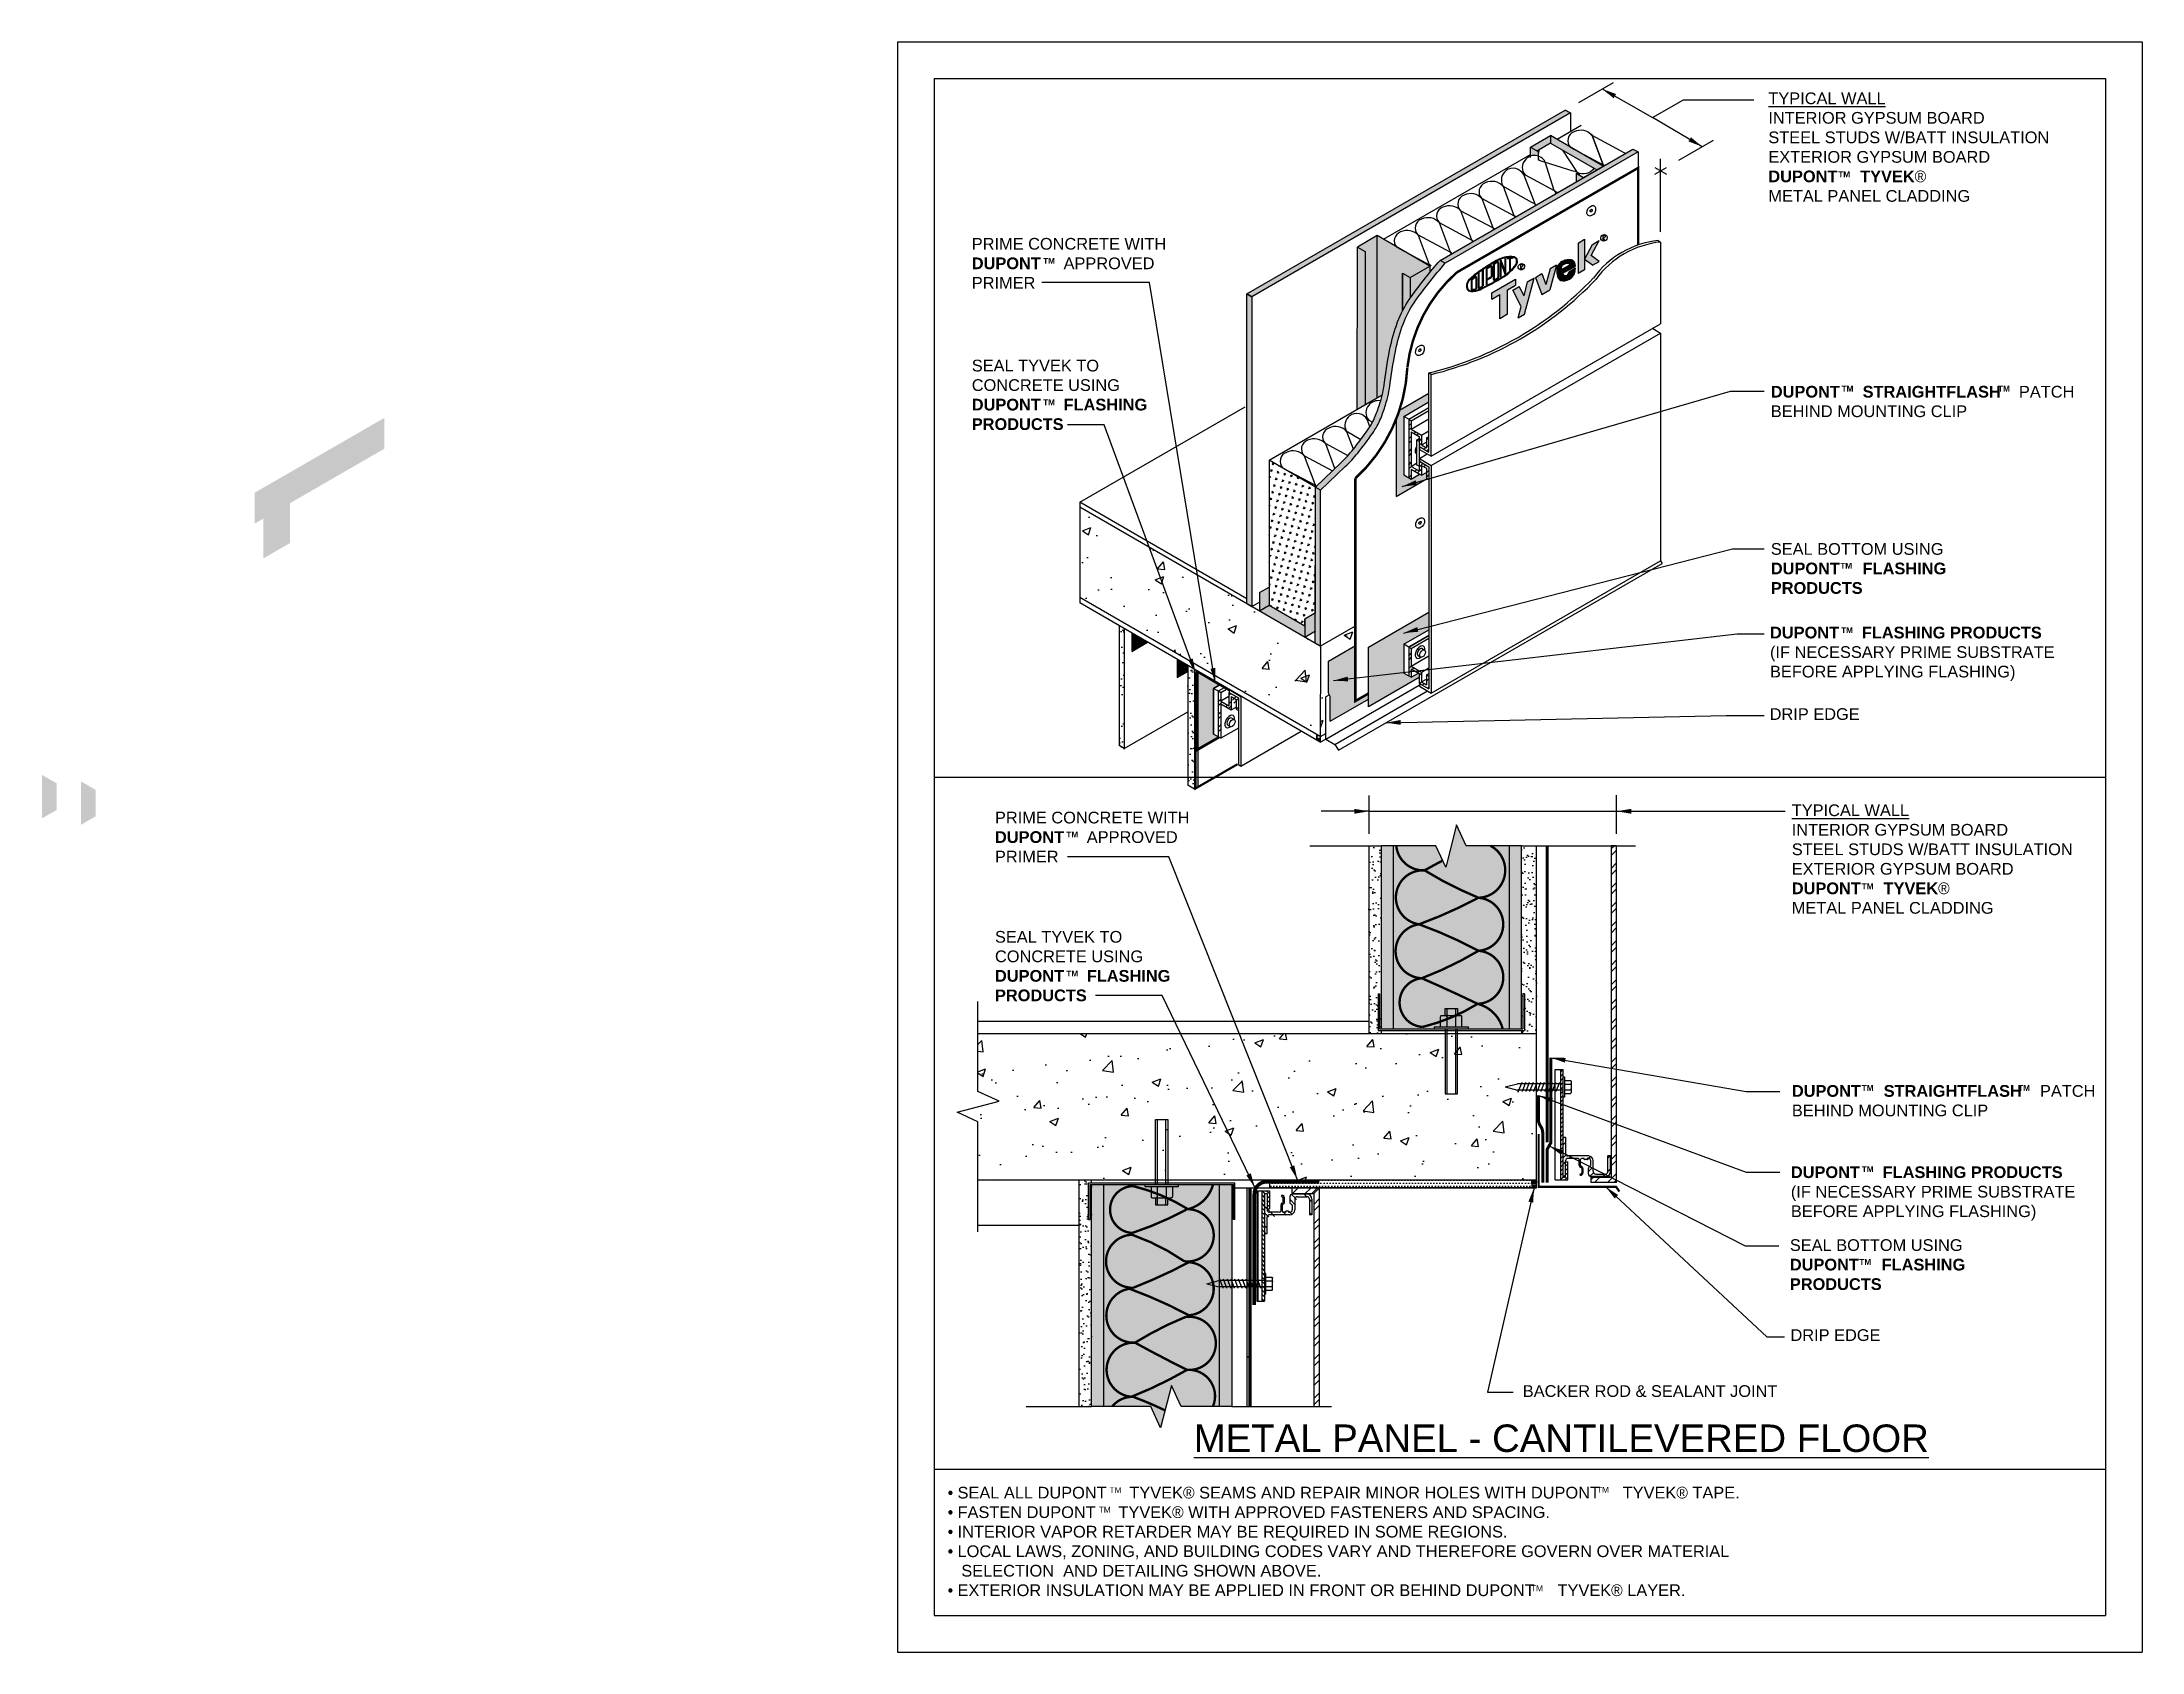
# Model space of a CAD drawing. Extents: x -35.1 to 51, y 0 to 66.
import ezdxf

# ---------------------------------------------------------------- set-up
doc = ezdxf.new("R2010")
doc.units = 0
doc.header["$LTSCALE"] = 1.5
doc.header["$MEASUREMENT"] = 0
doc.linetypes.add('CENTER', pattern=[2, 1.25, -0.25, 0.25, -0.25])
doc.linetypes.add('DASHED', pattern=[0.75, 0.5, -0.25])
doc.layers.get('DEFPOINTS').update_dxf_attribs({"linetype": 'CONTINUOUS'})
for name, color, linetype in [('8X11-TTB$0$B', 7, 'CONTINUOUS'), ('CLADDING', 252, 'CONTINUOUS'), ('DUPONT_FLASHING', 253, 'CENTER'), ('DUPONTLOGO', 242, 'CONTINUOUS'), ('FASTENING', 7, 'CONTINUOUS'), ('FLASHING', 124, 'CONTINUOUS'), ('INSULATION', 40, 'CONTINUOUS'), ('STRAIGHTFLASH', 253, 'CONTINUOUS'), ('STRUCTURE', 252, 'CONTINUOUS'), ('STRUCTURE_SHADING', 254, 'CONTINUOUS'), ('TEXT', 7, 'CONTINUOUS'), ('TITLE', 7, 'CONTINUOUS'), ('TYVEK', 160, 'DASHED'), ('TYVEK_TAPE', 130, 'CONTINUOUS')]:
    doc.layers.add(name, color=color, linetype=linetype)
doc.styles.add('DETAILS', font='sanss___.ttf', dxfattribs={"height": 1})
doc.dimstyles.new('TYVEKDETAILS', dxfattribs={"dimscale": 6, "dimtxt": 1.5, "dimasz": 0.1, "dimexe": 0.75, "dimexo": 0.75, "dimgap": 0.75, "dimtad": 0, "dimtih": 1, "dimtoh": 1, "dimdec": 4, "dimzin": 0, "dimtxsty": 'DETAILS', "dimcen": 0.0625, "dimazin": 3, "dimtfac": 1, "dimtdec": 4, "dimtofl": 0, "dimtmove": 0, "dimatfit": 3, "dimtolj": 1, "dimtzin": 0})
pattern_1 = [(37.5, (46.4158, 11.34574), (-0.0157483, 0.481706), [0, -0.38, 0, -0.425, 0, -0.40625]), (7.5, (46.4158, 11.34574), (0.442444, 0.7055365), [0, -0.205, 0, -0.3425, 0, -0.13125]), (327.5, (46.1083, 11.34574), (0.7785355, 0.0014148), [0, -0.125, 0, -0.45, 0, -0.5875]), (317.5, (46.1083, 11.34574), (0.751532, 0.219419), [0, -0.0625, 0, -0.295, 0, -0.3375])]
pattern_2 = [(37.5, (47.08654, 0.22135), (-0.0157483, 0.481706), [0, -0.38, 0, -0.425, 0, -0.40625]), (7.5, (47.08654, 0.22135), (0.442444, 0.7055365), [0, -0.205, 0, -0.3425, 0, -0.13125]), (327.5, (46.77904, 0.22135), (0.7785355, 0.0014148), [0, -0.125, 0, -0.45, 0, -0.5875]), (317.5, (46.77904, 0.22135), (0.751532, 0.219419), [0, -0.0625, 0, -0.295, 0, -0.3375])]
pattern_3 = [(45, (47.5917, 11.49255), (-0.3977476, 0.3977476), []), (45, (47.8569, 11.49255), (-0.3977476, 0.3977476), [])]

# ---------------------------------------------------------------- blocks, each defined once
blk = doc.blocks.new('A$C1409495A')
at = {"layer": 'DUPONTLOGO', "color": 242}
for p, q in [((0.23, 0.52), (0.23, 0)), ((0.23, 0.26), (0.44, 0.13))]:
    blk.add_line(p, q, dxfattribs=at)
blk.add_ellipse((0.33, 0.34), major_axis=(0.26, 0.232), ratio=0.903174, dxfattribs=at)
blk.add_spline([(0.23, 0.52), (0.43, 0.6), (0.46, 0.46), (0.23, 0.26)], degree=3, dxfattribs=at)

msp = doc.modelspace()

# ---------------------------------------------------------------- hatches: boundary and pattern name
at = {"layer": 'CLADDING'}
h = msp.add_hatch(dxfattribs=at)
h.set_pattern_fill('ANSI32', color=256, style=0)
h.set_pattern_definition([(45, (51.1189, 5.12767), (-0.265165, 0.265165), []), (45, (51.29567, 5.12767), (-0.265165, 0.265165), [])])
h.paths.add_polyline_path([(21.048, 50.131), (21.048, 50.476), (20.948, 50.534), (20.948, 48.141), (21.048, 48.083), (21.048, 48.487), (21.374, 48.298), (21.474, 48.241), (21.474, 48.644), (21.674, 48.529), (21.674, 48.125), (21.774, 48.067), (21.774, 48.586), (21.674, 48.644), (21.374, 48.817), (21.374, 48.615), (21.374, 48.414), (21.048, 48.602), (21.048, 50.015), (21.374, 49.827), (21.374, 49.423), (21.461, 49.373), (21.774, 49.192), (21.774, 49.711), (21.674, 49.769), (21.674, 49.365), (21.474, 49.481), (21.474, 49.884)])
h = msp.add_hatch(dxfattribs=at)
h.set_pattern_fill('ANSI32', color=256, style=0)
h.set_pattern_definition([(45, (51.1189, 2.0689), (-0.265165, 0.265165), []), (45, (51.29567, 2.0689), (-0.265165, 0.265165), [])])
h.paths.add_polyline_path([(21.774, 39.998), (21.674, 40.056), (21.674, 39.652), (21.474, 39.768), (21.474, 40.171), (21.048, 40.417), (21.048, 41.136), (20.948, 41.194), (20.948, 40.647), (20.948, 40.362), (20.948, 40.014), (21.048, 39.956), (21.048, 40.302), (21.374, 40.113), (21.374, 39.71), (21.461, 39.66), (21.774, 39.479)])
h = msp.add_hatch(dxfattribs=at)
h.set_pattern_fill('ANSI32', color=256, style=0)
h.set_pattern_definition([(45, (70.92342, -60.76346), (-0.265165, 0.265165), []), (45, (71.1002, -60.76346), (-0.265165, 0.265165), [])])
edge = h.paths.add_edge_path()
edge.add_line((13.584, 39.336), (13.972, 39.112))
edge.add_line((13.972, 39.108), (13.972, 38.591))
edge.add_line((13.872, 38.649), (13.972, 38.591))
edge.add_line((13.872, 39.052), (13.872, 38.648))
edge.add_line((13.672, 39.166), (13.872, 39.051))
edge.add_line((13.672, 39.166), (13.672, 38.62))
edge.add_line((13.245, 38.866), (13.672, 38.62))
edge.add_line((13.245, 38.866), (13.245, 37.458))
edge.add_line((13.245, 37.458), (13.145, 37.515))
edge.add_line((13.145, 39.385), (13.145, 37.515))
edge.add_line((13.145, 39.385), (13.245, 39.327))
edge.add_line((13.245, 39.327), (13.245, 38.982))
edge.add_line((13.245, 38.982), (13.572, 38.793))
edge.add_line((13.572, 39.339), (13.572, 38.793))
h = msp.add_hatch(dxfattribs=at)
h.set_pattern_fill('ANSI32', color=256, scale=1.5, style=0)
h.set_pattern_definition([(45, (48.78604, 11.5405), (-0.397748, 0.397748), []), (45, (49.0512, 11.5405), (-0.397748, 0.397748), [])])
edge = h.paths.add_edge_path()
edge.add_line((27.276, 21.105), (27.376, 21.105))
edge.add_line((27.376, 21.105), (27.376, 20.435))
edge.add_arc((27.476, 20.435), 0.1, 180, 270)
edge.add_line((28.31, 20.335), (27.47, 20.335))
edge.add_arc((28.31, 20.135), 0.2, 360, 450)
edge.add_line((28.51, 19.695), (28.51, 20.135))
edge.add_arc((28.61, 19.695), 0.1, 180, 270)
edge.add_line((28.61, 19.595), (29.015, 19.595))
edge.add_arc((29.015, 19.695), 0.1, 270, 360)
edge.add_line((29.115, 19.695), (29.115, 20.335))
edge.add_line((29.215, 20.335), (29.115, 20.335))
edge.add_line((29.215, 19.695), (29.215, 20.335))
edge.add_arc((29.015, 19.695), 0.2, 270, 360)
edge.add_line((29.015, 19.495), (28.41, 19.495))
edge.add_arc((28.41, 19.595), 0.1, 180, 270)
edge.add_line((28.31, 19.595), (28.31, 19.815))
edge.add_arc((28.41, 19.815), 0.1, 109.47122, 180)
edge.add_arc((28.36, 19.957), 0.05, 289.47122, 360)
edge.add_line((28.41, 19.957), (28.41, 20.135))
edge.add_arc((28.31, 20.135), 0.1, 360, 450)
edge.add_arc((28.27, 20.225), 0.01, 90, 180)
edge.add_line((28.31, 20.235), (28.27, 20.235))
edge.add_line((28.26, 20.195), (28.26, 20.225))
edge.add_line((28.25, 20.185), (28.15, 20.185))
edge.add_arc((28.25, 20.195), 0.01, 270, 360)
edge.add_arc((28.15, 20.195), 0.01, 180, 270)
edge.add_line((28.14, 20.195), (28.14, 20.225))
edge.add_arc((28.13, 20.225), 0.01, 0, 90)
edge.add_line((28.13, 20.235), (28.04, 20.235))
edge.add_arc((28.04, 20.185), 0.05, 90, 180)
edge.add_line((27.99, 19.957), (27.99, 20.185))
edge.add_arc((28.04, 19.957), 0.05, 180, 250.52878)
edge.add_arc((27.99, 19.815), 0.1, 0, 70.52878)
edge.add_line((28.09, 19.815), (28.09, 19.645))
edge.add_arc((27.99, 19.645), 0.1, 270, 360)
edge.add_arc((27.99, 19.57), 0.025, 90, 270)
edge.add_arc((27.99, 19.645), 0.05, 270, 360)
edge.add_line((28.04, 19.818), (28.04, 19.645))
edge.add_arc((27.99, 19.818), 0.05, 0, 78.46304)
edge.add_arc((28.015, 19.94), 0.075, 180, 258.46304)
edge.add_line((27.94, 19.94), (27.94, 20.185))
edge.add_arc((27.89, 20.185), 0.05, 360, 450)
edge.add_line((27.89, 20.235), (27.476, 20.235))
edge.add_arc((27.476, 20.135), 0.1, 90, 180)
edge.add_line((27.376, 19.467), (27.376, 20.135))
edge.add_line((27.276, 19.467), (27.376, 19.467))
edge.add_line((27.276, 19.467), (27.276, 21.105))
h = msp.add_hatch(dxfattribs=at)
h.set_pattern_fill('DOTS', color=256, scale=2, style=0)
h.set_pattern_definition([(0, (46.41578, 11.34574), (0.0625, 0.125), [0, -0.125])])
h.paths.add_polyline_path([(15.262, 19.356), (25.991, 19.356), (25.991, 19.027), (15.262, 19.027)])
h = msp.add_hatch(dxfattribs=at)
h.set_pattern_fill('ANSI32', color=256, scale=1.5, style=0)
h.set_pattern_definition(pattern_3)
edge = h.paths.add_edge_path()
edge.add_line((17.283, 19.016), (16.177, 19.016))
edge.add_line((16.177, 19.016), (16.177, 18.796))
edge.add_line((16.177, 18.796), (17.062, 18.796))
edge.add_line((17.062, 18.796), (17.062, 14.677))
edge.add_line((17.062, 14.677), (17.062, 10.065))
edge.add_line((17.062, 10.065), (17.283, 10.065))
edge.add_line((17.283, 10.065), (17.283, 19.016))
h = msp.add_hatch(dxfattribs=at)
h.set_pattern_fill('ANSI32', color=256, scale=1.5, style=0)
h.set_pattern_definition([(315, (36.5526, 26.7206), (-0.397747, -0.397748), []), (315, (36.8178, 26.7206), (-0.397747, -0.397748), [])])
edge = h.paths.add_edge_path()
edge.add_line((15.043, 17.156), (15.143, 17.156))
edge.add_line((15.143, 17.156), (15.143, 17.826))
edge.add_arc((15.243, 17.826), 0.1, 90.00008, 180.00008)
edge.add_line((16.077, 17.926), (15.237, 17.926))
edge.add_arc((16.077, 18.126), 0.2, 270.00008, 360.00008)
edge.add_line((16.277, 18.566), (16.277, 18.126))
edge.add_arc((16.377, 18.566), 0.1, 90.00008, 180.00008)
edge.add_line((16.377, 18.666), (16.782, 18.666))
edge.add_arc((16.782, 18.566), 0.1, 0.00008, 90.00008)
edge.add_line((16.882, 18.566), (16.882, 17.926))
edge.add_line((16.982, 17.926), (16.882, 17.926))
edge.add_line((16.982, 18.566), (16.982, 17.926))
edge.add_arc((16.782, 18.566), 0.2, 0.00008, 90.00008)
edge.add_line((16.782, 18.766), (16.177, 18.766))
edge.add_arc((16.177, 18.666), 0.1, 90.00008, 180.00008)
edge.add_line((16.077, 18.666), (16.077, 18.446))
edge.add_arc((16.177, 18.446), 0.1, 180.00008, 250.52885)
edge.add_arc((16.127, 18.304), 0.05, 0.00008, 70.52885)
edge.add_line((16.177, 18.304), (16.177, 18.126))
edge.add_arc((16.077, 18.126), 0.1, 270.00008, 360.00008)
edge.add_arc((16.037, 18.036), 0.01, 180.00008, 270.00008)
edge.add_line((16.077, 18.026), (16.037, 18.026))
edge.add_line((16.027, 18.066), (16.027, 18.036))
edge.add_line((16.017, 18.076), (15.916, 18.076))
edge.add_arc((16.017, 18.066), 0.01, 0.00008, 90.00008)
edge.add_arc((15.916, 18.066), 0.01, 90.00008, 180.00008)
edge.add_line((15.906, 18.066), (15.906, 18.036))
edge.add_arc((15.896, 18.036), 0.01, 270.00008, 360.00008)
edge.add_line((15.896, 18.026), (15.806, 18.026))
edge.add_arc((15.806, 18.076), 0.05, 180.00008, 270.00008)
edge.add_line((15.756, 18.304), (15.756, 18.076))
edge.add_arc((15.806, 18.304), 0.05, 109.4713, 180.00008)
edge.add_arc((15.756, 18.446), 0.1, 289.4713, 360.00008)
edge.add_line((15.856, 18.446), (15.856, 18.616))
edge.add_arc((15.756, 18.616), 0.1, 0.00008, 90.00008)
edge.add_arc((15.756, 18.691), 0.025, 90.00008, 270.00008)
edge.add_arc((15.756, 18.616), 0.05, 0.00008, 90.00008)
edge.add_line((15.806, 18.443), (15.806, 18.616))
edge.add_arc((15.756, 18.443), 0.05, 281.53703, 360.00008)
edge.add_arc((15.781, 18.321), 0.075, 101.53703, 180.00008)
edge.add_line((15.706, 18.321), (15.706, 18.076))
edge.add_arc((15.656, 18.076), 0.05, 270.00008, 360.00008)
edge.add_line((15.656, 18.026), (15.243, 18.026))
edge.add_arc((15.243, 18.126), 0.1, 180.00008, 270.00008)
edge.add_line((15.143, 18.794), (15.143, 18.126))
edge.add_line((15.043, 18.794), (15.143, 18.794))
edge.add_line((15.043, 18.794), (15.043, 17.156))
at = {"layer": 'DUPONT_FLASHING'}
for points in [[(20.748, 50.649), (21.774, 51.242), (21.774, 51.603), (20.569, 50.907, -0.014946), (20.435, 50.538), (20.435, 47.369), (21.71, 48.105), (21.674, 48.125), (21.674, 48.356), (21.474, 48.241), (21.397, 48.285), (21.048, 48.083), (20.748, 48.257)], [(18.762, 41.255), (17.654, 40.615), (17.654, 39.306), (17.735, 39.165), (17.735, 38.161), (19.297, 39.063), (19.297, 39.292), (18.762, 38.983)], [(12.945, 39.501), (13.184, 39.638), (12.302, 40.148), (12.302, 37.04), (13.135, 37.522), (12.945, 37.631)]]:
    msp.add_hatch(color=256, dxfattribs=at).paths.add_polyline_path(points)
h = msp.add_hatch(color=256, dxfattribs=at)
h.paths.add_polyline_path([(20.748, 41.309), (21.774, 41.902), (21.774, 42.043), (21.774, 42.623), (19.297, 41.193), (19.297, 39.292), (20.748, 40.129)])
h.paths.add_polyline_path([(21.374, 39.949), (21.374, 40.113), (21.347, 40.129), (21.048, 39.956), (20.948, 40.014), (20.748, 40.129), (19.297, 39.292), (19.297, 38.75)])
h = msp.add_hatch(color=256, dxfattribs=at)
edge = h.paths.add_edge_path()
edge.add_line((-35.063, 35.956), (-34.46, 35.607))
edge.add_line((-35.063, 35.956), (-35.063, 34.173))
edge.add_line((-35.063, 34.173), (-34.46, 34.522))
edge.add_line((-34.46, 34.522), (-34.46, 35.607))
h = msp.add_hatch(color=256, dxfattribs=at)
edge = h.paths.add_edge_path()
edge.add_line((-33.465, 33.909), (-32.862, 34.258))
edge.add_line((-33.465, 35.691), (-33.465, 33.909))
edge.add_line((-33.465, 35.691), (-32.862, 35.342))
edge.add_line((-32.862, 34.258), (-32.862, 35.342))
at = {"layer": 'DUPONTLOGO'}
h = msp.add_hatch(color=182, dxfattribs=at)
h.paths.add_polyline_path([(28.754, 57.861), (28.483, 57.705), (28.158, 57.089), (28.483, 56.849), (28.754, 57.005), (28.429, 57.245)])
h.paths.add_polyline_path([(28.158, 57.517), (28.158, 57.914), (27.888, 57.758), (27.888, 56.505), (28.158, 56.661)])
h = msp.add_hatch(color=242, dxfattribs=at)
edge = h.paths.add_edge_path()
edge.add_spline(control_points=[(25.381, 57.12), (25.361, 57.142), (25.293, 57.214), (25.105, 57.22), (24.894, 57.2), (24.628, 57.111), (24.454, 57.008), (24.345, 56.943)], knot_values=[0, 0, 0, 0, 0.220285, 0.723409, 1.286951, 1.843133, 2.799534, 2.799534, 2.799534, 2.799534], degree=3, periodic=0)
edge.add_spline(control_points=[(24.345, 56.943), (24.211, 56.861), (23.947, 56.7), (23.612, 56.442), (23.325, 56.194), (23.324, 55.998), (23.324, 55.933)], knot_values=[0, 0, 0, 0, 1.163314, 2.306933, 3.267609, 3.739632, 3.739632, 3.739632, 3.739632], degree=3, periodic=0)
edge.add_spline(control_points=[(23.324, 55.933), (23.325, 55.931), (23.325, 55.93), (23.325, 55.928)], knot_values=[0, 0, 0, 0, 0.011737, 0.011737, 0.011737, 0.011737], degree=3, periodic=0)
edge.add_line((23.325, 55.928), (23.356, 55.933))
edge.add_spline(control_points=[(23.356, 55.933), (23.356, 55.934), (23.356, 55.935), (23.356, 55.935)], knot_values=[0.001175, 0.001175, 0.001175, 0.001175, 0.002358, 0.002358, 0.002358, 0.002358], degree=3, periodic=0)
edge.add_spline(control_points=[(23.356, 55.935), (23.356, 56.013), (23.357, 56.085), (23.411, 56.207), (23.46, 56.263), (23.603, 56.394), (23.696, 56.466), (23.873, 56.6), (23.961, 56.663), (24.154, 56.79), (24.257, 56.853), (24.361, 56.916)], knot_values=[0.001205, 0.001205, 0.001205, 0.001205, 0.114856, 0.114856, 0.229711, 0.229711, 0.398491, 0.398491, 0.567271, 0.567271, 0.747926, 0.747926, 0.747926, 0.747926], degree=3, periodic=0)
edge.add_spline(control_points=[(24.361, 56.916), (24.497, 56.997), (24.633, 57.077), (24.865, 57.156), (24.95, 57.173), (25.13, 57.187), (25.234, 57.193), (25.316, 57.143), (25.334, 57.125), (25.353, 57.105)], knot_values=[0, 0, 0, 0, 0.237846, 0.237846, 0.375936, 0.375936, 0.514027, 0.514027, 0.556048, 0.556048, 0.556048, 0.556048], degree=3, periodic=0)
edge.add_line((25.353, 57.105), (25.381, 57.12))
h = msp.add_hatch(color=242, dxfattribs=at)
h.paths.add_polyline_path([(24.134, 56.043), (24.165, 56.06), (24.165, 56.255), (24.328, 56.343, 0.275801), (24.353, 56.384), (24.353, 56.79, 0.588096), (24.281, 56.83), (24.134, 56.739)])
h.paths.add_polyline_path([(24.165, 56.291), (24.313, 56.371, 0.275801), (24.322, 56.384), (24.322, 56.79, 0.588096), (24.298, 56.803), (24.165, 56.721)], flags=16)
h = msp.add_hatch(color=242, dxfattribs=at)
edge = h.paths.add_edge_path()
edge.add_spline(control_points=[(25.381, 57.12), (25.394, 57.073), (25.425, 56.961), (25.33, 56.805), (25.188, 56.65), (24.983, 56.459), (24.686, 56.275), (24.463, 56.151), (24.353, 56.089)], knot_values=[0, 0, 0, 0, 0.071407, 0.167973, 0.251697, 0.391689, 0.584619, 0.774344, 0.774344, 0.774344, 0.774344], degree=3, periodic=0)
edge.add_line((24.353, 56.089), (24.338, 56.117))
edge.add_spline(control_points=[(24.338, 56.117), (24.552, 56.236), (24.771, 56.35), (25.05, 56.563), (25.131, 56.639), (25.253, 56.767), (25.299, 56.82), (25.363, 56.926), (25.377, 56.972), (25.368, 57.049), (25.361, 57.076), (25.353, 57.105)], knot_values=[0.000251, 0.000251, 0.000251, 0.000251, 0.36813, 0.36813, 0.535334, 0.535334, 0.640047, 0.640047, 0.727343, 0.727343, 0.770536, 0.770536, 0.770536, 0.770536], degree=3, periodic=0)
edge.add_line((25.353, 57.105), (25.381, 57.12))
h = msp.add_hatch(color=242, dxfattribs=at)
h.paths.add_polyline_path([(24.415, 56.275, 0.573672), (24.485, 56.235), (24.61, 56.305, 0.270913), (24.634, 56.346), (24.634, 56.953, 0.570599), (24.565, 56.994), (24.44, 56.925, 0.2734), (24.415, 56.884)])
h.paths.add_polyline_path([(24.447, 56.884, -0.2734), (24.455, 56.898), (24.58, 56.967, -0.570599), (24.603, 56.953), (24.603, 56.346, -0.270913), (24.595, 56.332), (24.47, 56.262, -0.573672), (24.447, 56.275)], flags=16)
for color, points in [(242, [(24.697, 56.355), (24.728, 56.376), (24.728, 56.964), (24.884, 56.479), (24.915, 56.5), (24.915, 57.131), (24.884, 57.121), (24.884, 56.609), (24.728, 57.071), (24.697, 57.061)]), (242, [(25.104, 57.116), (25.197, 57.12), (25.197, 57.152), (24.978, 57.142), (24.978, 57.111), (25.073, 57.115), (25.073, 56.637), (25.104, 56.666)]), (182, [(26.572, 56.061), (26.401, 56.503), (26.139, 56.351), (26.41, 55.652), (26.734, 55.839), (27.005, 56.851), (26.743, 56.7)]), (242, [(24.009, 56.656), (23.978, 56.635), (23.978, 56.007, -0.293439), (23.969, 55.993), (23.844, 55.935, -0.546266), (23.822, 55.95), (23.822, 56.52), (23.79, 56.498), (23.79, 55.95, 0.546266), (23.857, 55.907), (23.982, 55.964, 0.293439), (24.009, 56.007)]), (182, [(24.678, 55.652), (24.678, 54.652), (25.002, 54.839), (25.002, 55.839), (25.327, 56.027), (25.327, 56.277), (24.353, 55.714), (24.353, 55.464)]), (182, [(26.085, 56.32), (25.823, 56.168), (25.673, 55.598), (25.481, 55.971), (25.219, 55.82), (25.557, 55.16), (25.435, 54.695), (25.698, 54.846)])]:
    msp.add_hatch(color=color, dxfattribs=at).paths.add_polyline_path(points)
h = msp.add_hatch(color=182, dxfattribs=at)
edge = h.paths.add_edge_path()
edge.add_spline(control_points=[(27.777, 56.817), (27.763, 56.904), (27.737, 57.066), (27.488, 57.081), (27.266, 57.046), (27.062, 56.887), (27.002, 56.633), (27.029, 56.479), (27.045, 56.394)], knot_values=[0, 0, 0, 0, 0.582759, 1.083244, 1.602996, 2.320453, 2.834595, 3.482392, 3.482392, 3.482392, 3.482392], degree=3, periodic=0)
edge.add_spline(control_points=[(27.045, 56.394), (27.066, 56.344), (27.132, 56.193), (27.489, 56.202), (27.754, 56.429), (27.771, 56.643), (27.777, 56.723)], knot_values=[0, 0, 0, 0, 0.382822, 1.171062, 2.162539, 2.745477, 2.745477, 2.745477, 2.745477], degree=3, periodic=0)
edge.add_line((27.777, 56.723), (27.506, 56.567))
edge.add_arc((27.381, 56.55), 0.126, -165.32687, 7.70234, ccw=False)
edge.add_line((27.259, 56.518), (27.29, 56.535))
edge.add_line((27.29, 56.535), (27.777, 56.817))
edge = h.paths.add_edge_path(flags=16)
edge.add_spline(control_points=[(27.214, 56.679), (27.2, 56.693), (27.2, 56.713), (27.201, 56.777), (27.224, 56.819), (27.284, 56.874), (27.368, 56.914), (27.471, 56.929), (27.543, 56.92), (27.545, 56.868)], knot_values=[0.169335, 0.169335, 0.169335, 0.169335, 0.236034, 0.236034, 0.350719, 0.350719, 0.465405, 0.465405, 0.543701, 0.543701, 0.543701, 0.543701], degree=3, periodic=0)
edge.add_line((27.545, 56.868), (27.214, 56.679))
at = {"layer": 'DUPONTLOGO', "linetype": 'CONTINUOUS'}
h = msp.add_hatch(color=256, dxfattribs=at)
edge = h.paths.add_edge_path()
edge.add_line((23.509, 56.264), (23.509, 55.834))
edge.add_line((23.509, 55.834), (23.686, 55.853))
edge.add_arc((23.681, 55.9), 0.0469, 276.30206, 360)
edge.add_line((23.728, 55.9), (23.728, 56.349))
edge.add_arc((23.681, 56.349), 0.0469, 360, 490.31593)
edge.add_line((23.651, 56.384), (23.509, 56.264))
edge = h.paths.add_edge_path(flags=16)
edge.add_line((23.54, 56.25), (23.54, 55.868))
edge.add_line((23.54, 55.868), (23.683, 55.884))
edge.add_arc((23.681, 55.9), 0.0156, 276.30206, 360)
edge.add_line((23.697, 55.9), (23.697, 56.349))
edge.add_arc((23.681, 56.349), 0.0156, 360, 490.31593)
edge.add_line((23.671, 56.36), (23.54, 56.25))
at = {"layer": 'DUPONTLOGO'}
h = msp.add_hatch(color=242, dxfattribs=at)
edge = h.paths.add_edge_path()
edge.add_spline(control_points=[(24.338, 56.117), (24.215, 56.051), (24.093, 55.985), (23.923, 55.897), (23.87, 55.872), (23.812, 55.851)], knot_values=[0.281052, 0.281052, 0.281052, 0.281052, 0.486409, 0.486409, 0.582124, 0.582124, 0.582124, 0.582124], degree=3, periodic=0)
edge.add_line((23.812, 55.851), (23.822, 55.821))
edge.add_spline(control_points=[(23.822, 55.821), (23.896, 55.848), (24.063, 55.934), (24.243, 56.03), (24.353, 56.089)], knot_values=[1.4053, 1.4053, 1.4053, 1.4053, 1.988796, 2.910618, 2.910618, 2.910618, 2.910618], degree=3, periodic=0)
edge.add_line((24.353, 56.089), (24.338, 56.117))
h = msp.add_hatch(color=242, dxfattribs=at)
edge = h.paths.add_edge_path()
edge.add_line((23.822, 55.821), (23.812, 55.851))
edge.add_spline(control_points=[(23.812, 55.851), (23.793, 55.844), (23.773, 55.838), (23.67, 55.809), (23.561, 55.792), (23.439, 55.811), (23.408, 55.825), (23.37, 55.863), (23.363, 55.893), (23.356, 55.933)], knot_values=[0.002358, 0.002358, 0.002358, 0.002358, 0.032929, 0.032929, 0.159215, 0.159215, 0.221312, 0.221312, 0.281052, 0.281052, 0.281052, 0.281052], degree=3, periodic=0)
edge.add_line((23.356, 55.933), (23.325, 55.928))
edge.add_spline(control_points=[(23.325, 55.928), (23.329, 55.902), (23.355, 55.753), (23.62, 55.76), (23.783, 55.808), (23.822, 55.821)], knot_values=[0.011737, 0.011737, 0.011737, 0.011737, 0.202925, 1.099028, 1.4053, 1.4053, 1.4053, 1.4053], degree=3, periodic=0)
at = {"layer": 'INSULATION', "linetype": 'CONTINUOUS'}
h = msp.add_hatch(dxfattribs=at)
h.set_pattern_fill('CROSS', color=256, scale=0.8, angle=30, style=0)
h.set_pattern_definition([(30, (51.1189, 5.12767), (0.0732051, 0.2732051), [0.1, -0.3]), (120, (51.1872, 5.10937), (-0.2732051, 0.0732051), [0.1, -0.3])])
h.paths.add_polyline_path([(17.122, 47.757), (15.223, 48.854), (15.223, 42.908), (16.687, 42.063), (16.687, 42.358), (17.122, 42.609)])
at = {"layer": 'STRUCTURE'}
h = msp.add_hatch(dxfattribs=at)
h.set_pattern_fill('AR-SAND', color=256, scale=0.25, style=0)
h.set_pattern_definition([(37.5, (47.89587, 4.28764), (-0.0157483, 0.481706), [0, -0.38, 0, -0.425, 0, -0.40625]), (7.5, (47.8959, 4.28764), (0.442444, 0.7055365), [0, -0.205, 0, -0.3425, 0, -0.13125]), (327.5, (47.58837, 4.28764), (0.7785355, 0.0014148), [0, -0.125, 0, -0.45, 0, -0.5875]), (317.5, (47.5884, 4.28764), (0.7515317, 0.219419), [0, -0.0625, 0, -0.295, 0, -0.3375])])
h.paths.add_polyline_path([(14.515, 55.556), (14.315, 55.671), (14.311, 42.979), (14.342, 42.962), (14.515, 43.061)])
h.paths.add_polyline_path([(27.574, 63.095), (27.366, 63.206), (14.315, 55.671), (14.515, 55.556)])
h.paths.add_polyline_path([(14.515, 43.061), (14.342, 42.962), (14.515, 42.862)])
h = msp.add_hatch(dxfattribs=at)
h.set_pattern_fill('AR-SAND', color=256, scale=0.25, style=0)
h.set_pattern_definition([(37.5, (46.34557, 4.03803), (-0.0157483, 0.481706), [0, -0.38, 0, -0.425, 0, -0.40625]), (7.5, (46.3456, 4.03803), (0.442444, 0.7055365), [0, -0.205, 0, -0.3425, 0, -0.13125]), (327.5, (46.03807, 4.03803), (0.7785355, 0.0014148), [0, -0.125, 0, -0.45, 0, -0.5875]), (317.5, (46.0381, 4.038), (0.7515317, 0.219419), [0, -0.0625, 0, -0.295, 0, -0.3375])])
h.paths.add_polyline_path([(30.339, 61.499), (30.131, 61.61), (22.231, 57.049), (22.431, 56.933)])
h.paths.add_polyline_path([(22.443, 56.927), (22.231, 57.049, 0.022024), (21.045, 55.551, 0.0603), (20.548, 54.658, 0.04506), (20.205, 53.541, 0.020731), (19.956, 52.055, -0.044799), (19.768, 51.189, -0.020914), (19.578, 50.662, -0.055655), (19.275, 50.104, -0.016125), (18.67, 49.296, -0.033704), (18.184, 48.766), (17.125, 47.755), (17.325, 47.64), (17.325, 47.614), (18.35, 48.592, 0.033704), (18.858, 49.146, 0.016125), (19.471, 49.967, 0.055655), (19.8, 50.571, 0.020914), (19.997, 51.117, 0.044799), (20.194, 52.025, -0.020731), (20.44, 53.492, -0.04506), (20.77, 54.567, -0.06032), (21.239, 55.41, -0.022567)])
h.paths.add_polyline_path([(17.325, 47.64), (17.125, 47.755), (17.123, 44.567), (17.325, 44.684)])
h.paths.add_polyline_path([(17.325, 44.684), (17.123, 44.567), (17.122, 42.239), (17.325, 42.356)])
h.paths.add_polyline_path([(17.325, 42.356), (17.122, 42.239), (17.121, 41.357), (17.325, 41.239)])
at = {"layer": 'STRUCTURE', "linetype": 'CONTINUOUS'}
h = msp.add_hatch(dxfattribs=at)
h.set_pattern_fill('AR-CONC', color=256, scale=0.5, style=0)
h.set_pattern_definition([(50, (46.9763, 0.5135), (3.5863, -0.31376), [0.375, -4.125]), (355, (46.9763, 0.5135), (-0.69376, 3.76096), [0.3, -3.3]), (100.4514, (47.275, 0.4874), (2.89255, 3.4472), [0.3187, -3.50571]), (46.184, (46.9763, 1.5135), (5.3362, -0.8276), [0.5625, -6.1875]), (96.636, (47.421, 1.4445), (4.6733, 4.8706), [0.47805, -5.25856]), (351.184, (46.976, 1.5135), (4.6733, 4.8706), [0.45, -4.95]), (21, (47.4763, 1.2635), (2.98454, -2.0131), [0.375, -4.125]), (326, (47.4763, 1.2635), (1.21658, 3.62575), [0.3, -3.3]), (71.4514, (47.725, 1.0958), (4.20111, 1.61265), [0.3187, -3.50571]), (37.5, (46.9763, 0.5135), (0.0608, 1.66447), [0, -3.26, 0, -3.35, 0, -3.3125]), (7.5, (46.9763, 0.5135), (1.31535, 1.97206), [0, -1.91, 0, -3.185, 0, -1.2625]), (327.5, (45.8613, 0.5135), (2.669112, -0.112774), [0, -1.25, 0, -3.9, 0, -5.175]), (317.5, (45.3613, 0.5135), (2.91593, 0.500525), [0, -1.625, 0, -2.59, 0, -3.675])])
edge = h.paths.add_edge_path()
edge.add_line((17.325, 41.239), (7.464, 46.933))
edge.add_line((7.464, 46.933), (7.464, 43.227))
edge.add_line((7.464, 43.227), (17.274, 37.563))
edge.add_ellipse((17.253, 37.506), major_axis=(0.0631, -0.0392), ratio=0.816626, start_angle=84.99068, end_angle=99.54973, ccw=False)
edge.add_ellipse((17.253, 37.506), major_axis=(0.0631, -0.0392), ratio=0.816626, start_angle=99.54973, end_angle=444.99068)
edge.add_line((17.29, 37.554), (17.325, 37.534))
edge.add_line((17.325, 37.534), (17.325, 38.433))
edge.add_line((17.325, 38.433), (17.325, 41.239))
h = msp.add_hatch(dxfattribs=at)
h.set_pattern_fill('AR-SAND', color=256, scale=0.25, style=0)
h.set_pattern_definition(pattern_2)
h.paths.add_polyline_path([(9.284, 41.948), (9.085, 42.062), (9.085, 37.154), (9.284, 37.039)])
h = msp.add_hatch(dxfattribs=at)
h.set_pattern_fill('AR-CONC', color=256, scale=0.5, style=0)
h.set_pattern_definition([(50, (45.767, 4.2856), (3.5863, -0.31376), [0.375, -4.125]), (355, (45.767, 4.2856), (-0.69376, 3.76096), [0.3, -3.3]), (100.451, (46.0657, 4.2595), (2.89255, 3.4472), [0.3187, -3.5057]), (46.184, (45.767, 5.2856), (5.3362, -0.8276), [0.5625, -6.1875]), (96.636, (46.2116, 5.2166), (4.6733, 4.8706), [0.47805, -5.25856]), (351.184, (45.767, 5.2856), (4.6733, 4.8706), [0.45, -4.95]), (21, (46.267, 5.0356), (2.98454, -2.0131), [0.375, -4.125]), (326, (46.267, 5.0356), (1.21658, 3.62575), [0.3, -3.3]), (71.451, (46.5156, 4.868), (4.20111, 1.61265), [0.3187, -3.5057]), (37.5, (45.7669, 4.2856), (0.0608, 1.66447), [0, -3.26, 0, -3.35, 0, -3.3125]), (7.5, (45.7669, 4.2856), (1.31535, 1.97206), [0, -1.91, 0, -3.185, 0, -1.2625]), (327.5, (44.6519, 4.2856), (2.669112, -0.112774), [0, -1.25, 0, -3.9, 0, -5.175]), (317.5, (44.152, 4.2856), (2.91593, 0.50052), [0, -1.625, 0, -2.59, 0, -3.675])])
h.paths.add_polyline_path([(18.762, 41.255), (18.762, 42.069), (17.332, 41.243), (17.325, 37.533), (17.332, 37.53), (17.548, 37.655), (17.548, 39.151), (17.695, 39.236), (17.654, 39.306), (17.654, 40.615)])
h = msp.add_hatch(dxfattribs=at)
h.set_pattern_fill('AR-SAND', color=256, scale=0.25, style=0)
h.set_pattern_definition(pattern_2)
h.paths.add_polyline_path([(12.166, 40.284), (11.896, 40.44), (11.896, 35.532), (12.166, 35.375)])
h = msp.add_hatch(dxfattribs=at)
h.set_pattern_fill('AR-SAND', color=256, scale=0.25, style=0)
h.set_pattern_definition(pattern_1)
h.paths.add_polyline_path([(19.816, 33.054), (19.316, 33.054), (19.316, 25.356), (19.816, 25.356), (19.816, 25.481), (19.691, 25.481), (19.691, 26.981), (19.754, 26.981), (19.754, 25.543), (19.816, 25.543)])
h = msp.add_hatch(dxfattribs=at)
h.set_pattern_fill('AR-SAND', color=256, scale=0.25, style=0)
h.set_pattern_definition(pattern_1)
h.paths.add_polyline_path([(26.191, 33.054), (25.566, 33.054), (25.566, 27.499), (26.191, 27.499)])
h.paths.add_polyline_path([(26.191, 27.436), (25.566, 27.436), (25.566, 25.543), (25.629, 25.543), (25.629, 26.982), (25.691, 26.982), (25.691, 25.481), (25.566, 25.481), (25.566, 25.356), (26.191, 25.356)])
h = msp.add_hatch(dxfattribs=at)
h.set_pattern_fill('ANSI32', color=256, scale=1.5, style=0)
h.set_pattern_definition(pattern_3)
h.paths.add_polyline_path([(29.466, 33.054), (29.245, 33.054), (29.245, 19.465), (28.41, 19.465), (28.41, 19.245), (29.466, 19.245)])
h = msp.add_hatch(dxfattribs=at)
h.set_pattern_fill('AR-CONC', color=256, scale=0.5, style=0)
h.set_pattern_definition([(50, (46.4176, 11.346), (3.5863, -0.31376), [0.375, -4.125]), (355, (46.4176, 11.346), (-0.69376, 3.76096), [0.3, -3.3]), (100.451, (46.7165, 11.32), (2.89255, 3.4472), [0.3187, -3.5057]), (46.184, (46.4176, 12.346), (5.3362, -0.8276), [0.5625, -6.1875]), (96.636, (46.8623, 12.277), (4.6733, 4.8706), [0.47805, -5.25856]), (351.184, (46.4176, 12.346), (4.6733, 4.8706), [0.45, -4.95]), (21, (46.9176, 12.096), (2.98454, -2.0131), [0.375, -4.125]), (326, (46.9176, 12.096), (1.21658, 3.62575), [0.3, -3.3]), (71.451, (47.1663, 11.9283), (4.20111, 1.61265), [0.3187, -3.5057]), (37.5, (46.4176, 11.346), (0.0608, 1.66447), [0, -3.26, 0, -3.35, 0, -3.3125]), (7.5, (46.4176, 11.346), (1.31535, 1.97206), [0, -1.91, 0, -3.185, 0, -1.2625]), (327.5, (45.3026, 11.346), (2.669112, -0.112774), [0, -1.25, 0, -3.9, 0, -5.175]), (317.5, (44.8026, 11.346), (2.91593, 0.50052), [0, -1.625, 0, -2.59, 0, -3.675])])
edge = h.paths.add_edge_path()
edge.add_line((3.294, 19.101), (3.294, 21.739))
edge = h.paths.add_edge_path()
edge.add_line((3.294, 22.981), (3.294, 25.619))
edge = h.paths.add_edge_path()
edge.add_line((3.294, 21.739), (2.438, 22.134))
edge = h.paths.add_edge_path(flags=16)
edge.add_line((4.168, 22.578), (3.294, 22.981))
edge = h.paths.add_edge_path()
edge.add_line((2.438, 22.134), (4.168, 22.578))
edge = h.paths.add_edge_path()
edge.add_line((26.193, 25.356), (26.193, 19.356))
edge.add_line((3.294, 25.356), (26.193, 25.356))
edge.add_line((3.294, 19.356), (26.193, 19.356))
h = msp.add_hatch(dxfattribs=at)
h.set_pattern_fill('ANSI31', color=256, style=0)
h.set_pattern_definition([(45, (47.59172, 11.49335), (-0.08838835, 0.08838835), [])])
h.paths.add_polyline_path([(27.275, 23.031), (27.175, 23.031), (27.175, 19.353), (27.476, 19.353), (27.476, 20.088), (27.379, 20.088), (27.379, 19.462), (27.275, 19.462)])
h.paths.add_polyline_path([(27.275, 23.877), (27.175, 23.877), (27.175, 23.294), (27.275, 23.294)])
h.paths.add_polyline_path([(27.275, 23.294), (27.175, 23.294), (27.175, 23.031), (27.275, 23.031)])
h = msp.add_hatch(dxfattribs=at)
h.set_pattern_fill('AR-SAND', color=256, scale=0.25, style=0)
h.set_pattern_definition(pattern_1)
h.paths.add_polyline_path([(7.949, 19.168), (7.887, 19.168), (7.887, 17.731), (7.824, 17.731), (7.824, 19.231), (7.949, 19.231), (7.949, 19.356), (7.449, 19.356), (7.449, 10.066), (7.949, 10.066)])
h = msp.add_hatch(dxfattribs=at)
h.set_pattern_fill('ANSI31', color=256, style=0)
h.set_pattern_definition([(315.0001, (35.35829, 26.76776), (-0.0883882, -0.08838846), [])])
h.paths.add_polyline_path([(15.042, 15.23), (14.942, 15.23), (14.942, 18.908), (15.243, 18.908), (15.243, 18.173), (15.145, 18.173), (15.145, 18.799), (15.042, 18.799)])
h.paths.add_polyline_path([(15.042, 14.384), (14.942, 14.384), (14.942, 14.967), (15.042, 14.967)])
h.paths.add_polyline_path([(15.042, 14.967), (14.942, 14.967), (14.942, 15.23), (15.042, 15.23)])
at = {"layer": 'STRUCTURE_SHADING', "linetype": 'CONTINUOUS'}
h = msp.add_hatch(color=256, dxfattribs=at)
h.paths.add_polyline_path([(26.257, 61.512), (25.944, 61.692), (25.944, 61.319, -0.162851), (26.256, 61.323, -0.018465), (26.257, 61.375)])
h.paths.add_polyline_path([(26.765, 62.156), (26.756, 62.161), (25.944, 61.692), (26.215, 61.536), (26.765, 61.854)])
h.paths.add_polyline_path([(26.765, 62.156), (26.765, 61.854), (28.652, 60.756), (28.921, 60.911), (27.608, 61.67), (27.569, 61.69, -0.002968), (27.566, 61.693)])
h.paths.add_polyline_path([(28.11, 60.443), (27.807, 60.629), (27.807, 60.268)])
h = msp.add_hatch(color=256, dxfattribs=at)
h.paths.add_polyline_path([(21.813, 56.551), (21.813, 56.807), (21.011, 56.344), (21.011, 55.503, -0.003466), (21.045, 55.551, -0.014532)])
h.paths.add_polyline_path([(21.011, 56.344), (20.698, 56.524), (20.698, 54.986, -0.035565), (21.011, 55.503)], flags=17)
h.paths.add_polyline_path([(18.842, 50.943), (19.158, 51.126), (19.158, 57.414), (18.846, 57.594)])
h.paths.add_polyline_path([(19.158, 51.126), (19.657, 51.414), (19.657, 58.063), (18.846, 57.594), (19.158, 57.414)])
edge = h.paths.add_edge_path()
edge.add_line((19.657, 51.414), (19.862, 51.532))
edge.add_arc((15.037, 52.671), 4.957, 346.71402, 352.85854)
edge.add_arc((37.998, 49.794), 18.183, 168.10799, 172.85854, ccw=False)
edge.add_arc((26.559, 52.203), 6.493, 157.78792, 168.10799, ccw=False)
edge.add_arc((24.485, 53.05), 4.252, 152.95296, 157.78792, ccw=False)
edge.add_line((20.697, 54.984), (20.698, 56.524))
edge.add_line((20.698, 56.524), (21.011, 56.344))
edge.add_line((21.011, 56.344), (21.813, 56.807))
edge.add_line((21.813, 56.807), (20.639, 57.491))
edge.add_line((20.639, 57.491), (20.461, 57.586))
edge.add_arc((20.746, 57.849), 0.388, 219.33297, 222.67073, ccw=False)
edge.add_line((20.447, 57.603), (19.657, 58.063))
edge.add_line((19.657, 58.063), (19.657, 51.414))
h = msp.add_hatch(color=256, dxfattribs=at)
h.paths.add_polyline_path([(17.122, 42.609), (16.687, 42.358), (16.687, 41.608), (17.122, 41.858)])
h.paths.add_polyline_path([(15.223, 42.908), (15.223, 43.658), (14.828, 43.431), (14.828, 42.681)])
h.paths.add_polyline_path([(16.687, 42.063), (15.223, 42.908), (14.828, 42.681), (16.687, 41.608)])
for points in [[(9.598, 41.767), (9.598, 41.017), (10.247, 41.392)], [(11.896, 40.44), (11.456, 40.694), (11.456, 39.944), (11.896, 40.197)], [(25.566, 25.543), (25.566, 33.054), (23.308, 33.054), (22.913, 33.911), (22.469, 32.18), (22.066, 33.054), (19.816, 33.054), (19.816, 25.543)], [(7.949, 10.066), (7.949, 19.168), (13.699, 19.168), (13.699, 10.066), (11.619, 10.066), (11.224, 10.923), (10.78, 9.192), (10.377, 10.066)]]:
    msp.add_hatch(color=256, dxfattribs=at).paths.add_polyline_path(points)
at = {"layer": 'TYVEK_TAPE', "linetype": 'CONTINUOUS'}
h = msp.add_hatch(color=256, dxfattribs=at)
edge = h.paths.add_edge_path()
edge.add_line((-26.35, 47.521), (-21.036, 50.589))
edge.add_line((-26.35, 47.521), (-26.35, 46.256))
edge.add_line((-20.853, 49.43), (-26.35, 46.256))
edge.add_line((-21.036, 50.589), (-21.035, 49.325))
h = msp.add_hatch(color=256, dxfattribs=at)
edge = h.paths.add_edge_path()
edge.add_line((-24.903, 47.092), (-25.998, 46.46))
edge.add_line((-25.998, 46.46), (-25.998, 44.826))
edge.add_line((-25.998, 44.826), (-24.903, 45.458))
edge.add_line((-24.903, 45.458), (-24.903, 47.09))

# ---------------------------------------------------------------- linework, layer by layer
at = {"layer": '8X11-TTB$0$B', "color": 7}
for p, q in [((1.5, 64.5), (1.5, 1.5)), ((1.5, 64.5), (49.5, 64.5)), ((49.5, 64.5), (49.5, 1.5)), ((1.5, 7.5), (49.5, 7.5)), ((1.5, 1.5), (49.5, 1.5))]:
    msp.add_line(p, q, dxfattribs=at)
at = {"layer": '8X11-TTB$0$B', "linetype": 'CONTINUOUS'}
msp.add_line((12.252, 38.099), (12.27, 38.11), dxfattribs=at)
at = {"layer": 'CLADDING'}
for p, q in [((31.172, 57.858), (31.272, 57.8)), ((31.272, 57.8), (31.272, 54.445)), ((21.874, 49.019), (31.272, 54.445)), ((30.948, 54.257), (31.272, 54.07)), ((21.874, 48.644), (31.272, 54.07)), ((31.272, 54.07), (31.272, 44.732)), ((21.774, 49.192), (21.774, 52.432)), ((21.874, 52.374), (21.774, 52.432)), ((21.874, 49.019), (21.874, 52.374)), ((20.748, 50.649), (21.774, 51.242)), ((20.948, 50.534), (21.774, 51.011)), ((21.048, 50.476), (21.774, 50.896)), ((20.748, 50.649), (20.748, 48.257)), ((20.948, 50.534), (20.748, 50.649)), ((20.948, 50.534), (20.948, 48.141)), ((20.948, 50.534), (21.048, 50.476)), ((21.048, 50.131), (21.774, 50.55)), ((21.048, 50.476), (21.048, 50.131)), ((21.048, 50.131), (21.474, 49.884)), ((21.048, 50.015), (21.374, 49.827)), ((21.048, 50.015), (21.048, 48.602)), ((21.474, 49.884), (21.774, 50.057)), ((21.274, 49.683), (21.374, 49.74)), ((21.274, 49.683), (21.274, 48.673)), ((21.374, 49.625), (21.274, 49.683)), ((21.374, 49.827), (21.374, 49.423)), ((21.374, 49.625), (21.374, 48.615)), ((21.374, 49.423), (21.461, 49.373)), ((21.386, 49.416), (21.386, 49.301)), ((21.386, 49.301), (21.874, 49.019)), ((21.386, 48.926), (21.711, 49.113)), ((21.461, 49.373), (21.774, 49.192)), ((21.474, 49.884), (21.474, 49.481)), ((21.474, 49.481), (21.674, 49.596)), ((21.474, 49.481), (21.674, 49.365)), ((21.674, 49.769), (21.774, 49.827)), ((21.674, 49.769), (21.674, 49.365)), ((21.674, 49.769), (21.774, 49.711)), ((20.748, 48.257), (21.048, 48.083)), ((21.048, 48.602), (21.274, 48.733)), ((21.048, 48.602), (21.374, 48.414)), ((21.048, 48.487), (21.048, 48.083)), ((21.048, 48.487), (21.374, 48.298)), ((21.048, 48.083), (21.397, 48.285)), ((21.374, 48.615), (21.274, 48.673)), ((21.374, 48.817), (21.374, 48.414)), ((21.374, 48.817), (21.674, 48.644)), ((21.374, 48.298), (21.474, 48.241)), ((21.386, 48.926), (21.874, 48.644)), ((21.386, 48.926), (21.386, 48.81)), ((21.386, 48.81), (21.774, 48.586)), ((21.474, 48.644), (21.674, 48.529)), ((21.474, 48.644), (21.474, 48.241)), ((21.474, 48.241), (21.674, 48.356)), ((21.674, 48.644), (21.774, 48.586)), ((21.674, 48.529), (21.674, 48.125)), ((21.774, 48.586), (21.774, 39.479)), ((21.874, 48.644), (21.874, 39.306)), ((21.674, 48.125), (21.774, 48.067)), ((21.874, 39.306), (31.272, 44.732)), ((20.748, 41.309), (21.774, 41.902)), ((20.948, 41.194), (21.774, 41.671)), ((21.774, 41.671), (20.948, 41.194)), ((21.048, 41.136), (21.774, 41.555)), ((21.774, 42.043), (21.774, 41.325)), ((20.748, 41.309), (20.748, 40.129)), ((20.948, 41.194), (20.748, 41.309)), ((20.948, 41.194), (20.948, 40.014)), ((20.948, 41.194), (21.048, 41.136)), ((21.048, 41.136), (21.048, 40.417)), ((21.048, 40.417), (21.774, 40.837)), ((21.33, 40.844), (21.434, 40.784)), ((21.496, 41.131), (21.6, 41.071)), ((13.184, 39.638), (12.945, 39.501)), ((20.748, 40.129), (20.948, 40.014)), ((21.048, 39.956), (20.948, 40.014)), ((21.048, 40.417), (21.474, 40.171)), ((21.048, 40.302), (21.048, 39.956)), ((21.048, 40.302), (21.374, 40.113)), ((21.048, 39.956), (21.347, 40.129)), ((21.374, 40.113), (21.374, 39.71)), ((21.374, 39.71), (21.461, 39.66)), ((21.386, 39.703), (21.386, 39.588)), ((21.461, 39.66), (21.774, 39.479)), ((21.474, 40.171), (21.774, 40.344)), ((21.474, 40.171), (21.474, 39.768)), ((21.474, 39.768), (21.674, 39.883)), ((21.474, 39.768), (21.674, 39.652)), ((21.674, 40.056), (21.774, 40.113)), ((21.674, 40.056), (21.674, 39.652)), ((21.674, 40.056), (21.774, 39.998)), ((12.945, 39.501), (12.945, 37.631)), ((13.245, 39.327), (12.945, 39.501)), ((13.384, 39.523), (13.145, 39.385)), ((13.145, 39.385), (13.145, 37.515)), ((13.245, 39.327), (13.484, 39.465)), ((13.245, 39.327), (13.245, 38.982)), ((13.572, 39.17), (13.245, 38.982)), ((13.245, 38.982), (13.572, 38.793)), ((13.245, 38.866), (13.245, 37.458)), ((13.245, 38.866), (13.672, 38.62)), ((13.572, 39.339), (13.972, 39.108)), ((13.572, 39.339), (13.572, 38.793)), ((13.584, 39.451), (14.072, 39.17)), ((13.584, 39.451), (13.584, 39.336)), ((13.584, 39.336), (13.972, 39.112)), ((13.672, 39.166), (13.872, 39.051)), ((13.672, 39.166), (13.672, 38.62)), ((13.672, 38.62), (13.872, 38.735)), ((13.866, 39.299), (14.072, 39.18)), ((13.872, 39.052), (13.872, 38.648)), ((13.972, 39.112), (13.972, 36.376)), ((13.972, 39.112), (13.972, 37.249)), ((14.072, 39.17), (14.072, 36.318)), ((14.072, 39.17), (14.072, 37.732)), ((21.386, 39.588), (21.874, 39.306)), ((13.972, 37.877), (13.245, 37.458)), ((13.531, 37.997), (13.635, 37.937)), ((13.696, 38.285), (13.801, 38.224)), ((13.872, 38.649), (13.972, 38.591)), ((13.245, 37.458), (12.945, 37.631)), ((14.072, 36.318), (16.546, 37.747)), ((13.972, 36.376), (14.072, 36.318)), ((29.245, 33.054), (29.245, 19.465)), ((29.466, 33.054), (29.245, 33.054)), ((29.466, 19.245), (29.466, 33.054)), ((26.955, 23.877), (27.276, 23.877)), ((27.175, 23.877), (27.175, 19.353)), ((27.275, 19.462), (27.275, 23.877)), ((27.276, 21.105), (27.376, 21.105)), ((27.376, 21.105), (27.376, 20.435)), ((27.276, 19.467), (27.276, 20.135)), ((27.376, 19.467), (27.376, 20.135)), ((27.379, 19.462), (27.379, 20.088)), ((27.379, 20.088), (27.477, 20.088)), ((28.31, 20.335), (27.47, 20.335)), ((27.89, 20.235), (27.476, 20.235)), ((27.94, 19.94), (27.94, 20.185)), ((27.99, 19.957), (27.99, 20.185)), ((28.13, 20.235), (28.04, 20.235)), ((28.04, 19.865), (28.04, 19.865)), ((28.04, 19.818), (28.04, 19.645)), ((28.09, 19.815), (28.09, 19.645)), ((28.14, 20.195), (28.14, 20.225)), ((28.25, 20.185), (28.15, 20.185)), ((28.26, 20.195), (28.26, 20.225)), ((28.31, 20.235), (28.27, 20.235)), ((28.31, 19.595), (28.31, 19.815)), ((28.31, 19.595), (28.31, 19.815)), ((28.41, 19.957), (28.41, 20.135)), ((28.51, 19.695), (28.51, 20.135)), ((29.115, 19.695), (29.115, 20.335)), ((29.215, 20.335), (29.115, 20.335)), ((29.215, 19.695), (29.215, 20.335)), ((17.232, 19.016), (16.177, 19.016)), ((17.283, 19.016), (16.177, 19.016)), ((16.177, 18.796), (16.177, 19.016)), ((16.177, 18.796), (16.177, 19.016)), ((17.232, 19.016), (17.012, 19.016)), ((17.062, 18.796), (17.283, 19.016)), ((26.955, 19.353), (27.175, 19.353)), ((27.175, 19.353), (27.476, 19.353)), ((27.275, 19.462), (27.379, 19.462)), ((27.276, 19.467), (27.376, 19.467)), ((29.015, 19.495), (28.41, 19.495)), ((28.41, 19.465), (29.245, 19.465)), ((28.41, 19.465), (28.41, 19.245)), ((28.41, 19.465), (29.245, 19.465)), ((28.41, 19.465), (28.41, 19.245)), ((29.466, 19.245), (28.41, 19.245)), ((28.61, 19.595), (29.015, 19.595)), ((14.722, 18.908), (14.942, 18.908)), ((14.942, 14.384), (14.942, 18.908)), ((14.942, 18.908), (15.243, 18.908)), ((15.042, 18.799), (15.042, 14.384)), ((15.042, 18.799), (15.145, 18.799)), ((15.043, 18.794), (15.043, 18.126)), ((15.043, 18.794), (15.143, 18.794)), ((15.143, 18.794), (15.143, 18.126)), ((15.145, 18.799), (15.145, 18.173)), ((15.145, 18.173), (15.243, 18.173)), ((15.706, 18.321), (15.706, 18.076)), ((15.756, 18.304), (15.756, 18.076)), ((15.806, 18.443), (15.806, 18.616)), ((15.806, 18.396), (15.806, 18.396)), ((15.856, 18.446), (15.856, 18.616)), ((16.017, 18.076), (15.916, 18.076)), ((16.077, 18.666), (16.077, 18.446)), ((16.077, 18.666), (16.077, 18.446)), ((16.177, 18.796), (17.062, 18.796)), ((16.782, 18.766), (16.177, 18.766)), ((16.177, 18.304), (16.177, 18.126)), ((16.277, 18.566), (16.277, 18.126)), ((16.377, 18.666), (16.782, 18.666)), ((16.882, 18.566), (16.882, 17.926)), ((16.982, 18.566), (16.982, 17.926)), ((17.062, 18.796), (17.062, 14.677)), ((15.143, 17.156), (15.143, 17.826)), ((16.077, 17.926), (15.237, 17.926)), ((15.656, 18.026), (15.243, 18.026)), ((15.896, 18.026), (15.806, 18.026)), ((15.906, 18.066), (15.906, 18.036)), ((16.027, 18.066), (16.027, 18.036)), ((16.077, 18.026), (16.037, 18.026)), ((16.982, 17.926), (16.882, 17.926)), ((15.043, 17.156), (15.143, 17.156)), ((17.062, 14.677), (17.062, 10.065)), ((14.722, 14.384), (15.043, 14.384))]:
    msp.add_line(p, q, dxfattribs=at)
at = {"layer": 'CLADDING', "linetype": 'CONTINUOUS'}
msp.add_line((17.325, 37.534), (7.464, 43.227), dxfattribs=at)
at = {"layer": 'CLADDING'}
for centre, radius, start, end in [((31.567, 54.109), 3.769, 96.00379, 143.99621), ((31.667, 54.052), 3.769, 96.00379, 143.99621), ((18.551, 65.801), 13.752, 283.55446, 316.44554), ((18.651, 65.743), 13.752, 283.55446, 316.44554), ((27.476, 20.435), 0.1, 180, 270), ((27.476, 20.135), 0.1, 90, 180), ((27.89, 20.185), 0.05, 360, 90), ((28.015, 19.94), 0.075, 180, 258.46304), ((28.04, 20.185), 0.05, 90, 180), ((28.04, 19.957), 0.05, 180, 250.52878), ((27.99, 19.818), 0.05, 0, 78.46304), ((27.99, 19.815), 0.1, 0, 70.52878), ((28.13, 20.225), 0.01, 0, 90), ((28.15, 20.195), 0.01, 180, 270), ((28.25, 20.195), 0.01, 270, 0), ((28.27, 20.225), 0.01, 90, 180), ((28.31, 20.135), 0.2, 360, 90), ((28.31, 20.135), 0.1, 360, 90), ((28.41, 19.815), 0.1, 109.47122, 180), ((28.36, 19.957), 0.05, 289.47122, 0), ((27.99, 19.57), 0.025, 90, 270), ((27.99, 19.645), 0.1, 270, 0), ((27.99, 19.645), 0.05, 270, 0), ((28.41, 19.595), 0.1, 180, 270), ((28.61, 19.695), 0.1, 180, 270), ((29.015, 19.695), 0.1, 270, 360), ((29.015, 19.695), 0.2, 270, 360), ((15.243, 18.126), 0.1, 180.00008, 270.00008), ((15.656, 18.076), 0.05, 270.00008, 0.00008), ((15.781, 18.321), 0.075, 101.53703, 180.00008), ((15.756, 18.691), 0.025, 90.00008, 270.00008), ((15.756, 18.616), 0.1, 0.00008, 90.00008), ((15.756, 18.616), 0.05, 0.00008, 90.00008), ((15.806, 18.304), 0.05, 109.4713, 180.00008), ((15.806, 18.076), 0.05, 180.00008, 270.00008), ((15.756, 18.443), 0.05, 281.53703, 0.00008), ((15.756, 18.446), 0.1, 289.4713, 0.00008), ((15.916, 18.066), 0.01, 90.00008, 180.00008), ((16.017, 18.066), 0.01, 0.00008, 90.00008), ((16.177, 18.666), 0.1, 90.00008, 180.00008), ((16.177, 18.446), 0.1, 180.00008, 250.52885), ((16.077, 18.126), 0.1, 270.00008, 0.00008), ((16.077, 18.126), 0.2, 270.00008, 0.00008), ((16.127, 18.304), 0.05, 0.00008, 70.52885), ((16.377, 18.566), 0.1, 90.00008, 180.00008), ((16.782, 18.566), 0.2, 0.00008, 90.00008), ((16.782, 18.566), 0.1, 0.00008, 90.00008), ((15.243, 17.826), 0.1, 90.00008, 180.00008), ((15.896, 18.036), 0.01, 270.00008, 0.00008), ((16.037, 18.036), 0.01, 180.00008, 270.00008)]:
    msp.add_arc(centre, radius, start, end, dxfattribs=at)
for centre, major_axis, start_param, end_param in [((21.413, 49.353), (-0.142, -0.245), 4.689529, 6.306045), ((21.413, 40.987), (-0.142, -0.245), 2.188951, 7.235827), ((21.413, 40.987), (-0.083, -0.144), 3.141593, 6.283185), ((13.613, 38.141), (-0.142, -0.245), 2.188951, 7.235827), ((13.613, 38.141), (-0.083, -0.144), 3.141593, 6.283185)]:
    msp.add_ellipse(centre, major_axis=major_axis, ratio=0.57735, start_param=start_param, end_param=end_param, dxfattribs=at)
for centre in [(21.517, 40.927), (13.718, 38.081)]:
    msp.add_ellipse(centre, major_axis=(-0.083, -0.144), ratio=0.57735, dxfattribs=at)
at = {"layer": 'DEFPOINTS'}
for p, q in [((0, 66), (0, 0)), ((0, 66), (51, 66)), ((51, 66), (51, 0)), ((0, 0), (51, 0))]:
    msp.add_line(p, q, dxfattribs=at)
at = {"layer": 'DUPONT_FLASHING', "linetype": 'CONTINUOUS', "const_width": 0.125}
msp.add_lwpolyline([(26.776, 24.362), (26.776, 20.879), (26.625, 20.613), (26.625, 19.245)], dxfattribs=at)
msp.add_lwpolyline([(26.261, 22.82), (26.261, 21.842, 0.152741), (26.351, 21.557, -0.152741), (26.44, 21.272), (26.44, 19.245)], format="xyb", dxfattribs=at)
at = {"layer": 'DUPONTLOGO', "color": 182}
for p, q in [((27.888, 57.758), (28.158, 57.914)), ((27.888, 57.758), (27.888, 56.505)), ((28.158, 57.914), (28.158, 56.661)), ((28.158, 57.089), (28.483, 57.705)), ((28.429, 57.245), (28.754, 57.861)), ((28.483, 57.705), (28.754, 57.861)), ((28.91, 58.045), (28.91, 57.836)), ((28.91, 57.94), (28.992, 57.887)), ((27.005, 56.851), (26.734, 55.839)), ((27.005, 56.851), (26.743, 56.7)), ((27.214, 56.679), (27.545, 56.868)), ((27.259, 56.518), (27.777, 56.817)), ((28.158, 57.517), (28.158, 56.661)), ((28.483, 56.849), (28.158, 57.089)), ((28.754, 57.005), (28.429, 57.245)), ((28.483, 56.849), (28.754, 57.005)), ((24.353, 55.714), (25.327, 56.277)), ((25.002, 55.839), (25.327, 56.027)), ((25.219, 55.964), (25.327, 56.027)), ((25.219, 55.82), (25.481, 55.971)), ((25.219, 55.82), (25.481, 55.971)), ((25.327, 56.277), (25.327, 56.027)), ((25.673, 55.598), (25.481, 55.971)), ((25.673, 55.598), (25.823, 56.168)), ((25.698, 54.846), (26.085, 56.32)), ((25.823, 56.168), (26.085, 56.32)), ((26.085, 56.32), (25.823, 56.168)), ((26.139, 56.351), (26.401, 56.503)), ((26.139, 56.351), (26.41, 55.652)), ((26.401, 56.503), (26.572, 56.061)), ((26.743, 56.7), (26.572, 56.061)), ((27.29, 56.535), (27.259, 56.518)), ((27.777, 56.723), (27.506, 56.567)), ((28.158, 56.661), (27.888, 56.505)), ((24.353, 55.464), (24.353, 55.714)), ((24.353, 55.464), (24.678, 55.652)), ((24.678, 54.652), (24.678, 55.652)), ((25.002, 54.839), (25.002, 55.839)), ((25.557, 55.16), (25.219, 55.82)), ((25.435, 54.695), (25.557, 55.16)), ((26.41, 55.652), (26.734, 55.839)), ((25.002, 54.839), (24.678, 54.652)), ((25.435, 54.695), (25.698, 54.846))]:
    msp.add_line(p, q, dxfattribs=at)
at = {"layer": 'DUPONTLOGO', "color": 242}
for p, q in [((24.134, 56.739), (24.281, 56.83)), ((24.165, 56.721), (24.298, 56.803)), ((24.415, 56.884), (24.415, 56.275)), ((24.44, 56.925), (24.565, 56.994)), ((24.447, 56.884), (24.447, 56.275)), ((24.455, 56.898), (24.58, 56.967)), ((24.603, 56.953), (24.603, 56.346)), ((24.634, 56.953), (24.634, 56.346)), ((24.728, 57.071), (24.697, 57.061)), ((24.697, 57.061), (24.697, 56.355)), ((24.728, 57.071), (24.884, 56.609)), ((24.728, 56.964), (24.884, 56.479)), ((24.728, 56.964), (24.728, 56.376)), ((24.915, 57.131), (24.884, 57.121)), ((24.884, 57.121), (24.884, 56.609)), ((24.915, 57.131), (24.915, 56.5)), ((25.197, 57.152), (24.978, 57.142)), ((24.978, 57.142), (24.978, 57.111)), ((25.073, 57.115), (24.978, 57.111)), ((25.073, 57.116), (25.073, 56.637)), ((25.198, 57.12), (25.104, 57.116)), ((25.104, 57.116), (25.104, 56.666)), ((25.197, 57.152), (25.197, 57.12)), ((25.381, 57.12), (25.353, 57.105)), ((23.509, 56.264), (23.651, 56.384)), ((23.509, 56.264), (23.509, 55.834)), ((23.54, 56.25), (23.671, 56.36)), ((23.54, 56.25), (23.54, 55.868)), ((23.697, 56.349), (23.697, 55.9)), ((23.728, 56.349), (23.728, 55.9)), ((23.79, 56.498), (23.822, 56.52)), ((23.79, 56.498), (23.79, 55.95)), ((23.822, 56.52), (23.822, 55.95)), ((23.844, 55.935), (23.969, 55.993)), ((23.857, 55.907), (23.982, 55.964)), ((24.009, 56.656), (23.978, 56.635)), ((23.978, 56.007), (23.978, 56.635)), ((24.009, 56.007), (24.009, 56.656)), ((24.134, 56.043), (24.134, 56.739)), ((24.134, 56.043), (24.165, 56.06)), ((24.165, 56.291), (24.165, 56.721)), ((24.165, 56.291), (24.313, 56.371)), ((24.165, 56.255), (24.328, 56.343)), ((24.165, 56.06), (24.165, 56.255)), ((24.322, 56.79), (24.322, 56.384)), ((24.338, 56.117), (24.353, 56.089)), ((24.353, 56.089), (24.338, 56.117)), ((24.353, 56.79), (24.353, 56.384)), ((24.47, 56.262), (24.595, 56.332)), ((24.485, 56.235), (24.61, 56.305)), ((24.728, 56.376), (24.697, 56.355)), ((24.915, 56.5), (24.884, 56.479)), ((25.104, 56.666), (25.073, 56.637)), ((23.509, 55.834), (23.686, 55.853)), ((23.54, 55.868), (23.683, 55.884)), ((23.822, 55.821), (23.812, 55.851))]:
    msp.add_line(p, q, dxfattribs=at)
for centre, radius, start, end in [((24.306, 56.79), 0.0469, 360, 121.83839), ((24.306, 56.79), 0.0156, 360, 121.83839), ((24.462, 56.884), 0.0469, 118.8361, 180), ((24.462, 56.884), 0.0156, 118.8361, 180), ((24.587, 56.953), 0.0469, 0, 118.8361), ((24.587, 56.953), 0.0156, 0, 118.8361), ((23.681, 56.349), 0.0469, 360, 130.31593), ((23.681, 56.349), 0.0156, 360, 130.31593), ((23.837, 55.95), 0.0469, 180, 294.58505), ((23.837, 55.95), 0.0156, 180, 294.58505), ((23.962, 56.007), 0.0156, 294.58505, 360), ((24.306, 56.384), 0.0156, 298.32441, 360), ((24.306, 56.384), 0.0469, 298.32441, 360), ((24.462, 56.275), 0.0469, 180, 299.36681), ((24.462, 56.275), 0.0156, 180, 299.36681), ((24.587, 56.346), 0.0156, 299.36681, 0), ((24.587, 56.346), 0.0469, 299.36681, 0), ((23.681, 55.9), 0.0156, 276.30206, 360), ((23.681, 55.9), 0.0469, 276.30206, 360)]:
    msp.add_arc(centre, radius, start, end, dxfattribs=at)
at = {"layer": 'DUPONTLOGO', "color": 182}
msp.add_arc((27.381, 56.55), 0.126, 194.67313, 7.70234, dxfattribs=at)
msp.add_ellipse((28.95, 57.97), major_axis=(0.104, 0.093), ratio=0.903174, dxfattribs=at)
for points in [[(28.91, 58.045), (28.99, 58.074), (28.999, 58.018), (28.91, 57.94)], [(27.777, 56.817), (27.694, 57.034), (27.498, 57.074), (27.293, 57.034), (27.073, 56.85), (27.019, 56.652), (27.045, 56.394)], [(27.045, 56.394), (27.123, 56.262), (27.437, 56.233), (27.737, 56.493), (27.777, 56.723)]]:
    msp.add_spline(points, degree=3, dxfattribs=at)
at = {"layer": 'DUPONTLOGO', "color": 242}
for points in [[(23.324, 55.933), (23.342, 56.121), (23.587, 56.417), (23.952, 56.693), (24.345, 56.943)], [(24.345, 56.943), (24.682, 57.123), (24.894, 57.191), (25.118, 57.216), (25.316, 57.18), (25.381, 57.12)], [(24.353, 56.089), (24.683, 56.276), (25.005, 56.489), (25.212, 56.678), (25.322, 56.804), (25.403, 56.979), (25.381, 57.12)], [(23.324, 55.933), (23.344, 55.854), (23.696, 55.786), (24.027, 55.916), (24.353, 56.089)]]:
    msp.add_spline(points, degree=3, dxfattribs=at)
for points, knots in [([(23.356, 55.935), (23.356, 56.013), (23.357, 56.085), (23.411, 56.207), (23.46, 56.263), (23.603, 56.394), (23.696, 56.466), (23.873, 56.6), (23.961, 56.663), (24.154, 56.79), (24.257, 56.853), (24.361, 56.916)], [0.0012046, 0.0012046, 0.0012046, 0.0012046, 0.1148557, 0.1148557, 0.2297113, 0.2297113, 0.3984913, 0.3984913, 0.5672713, 0.5672713, 0.7479263, 0.7479263, 0.7479263, 0.7479263]), ([(24.338, 56.117), (24.552, 56.236), (24.771, 56.35), (25.05, 56.563), (25.131, 56.639), (25.253, 56.767), (25.299, 56.82), (25.363, 56.926), (25.377, 56.972), (25.368, 57.049), (25.361, 57.076), (25.353, 57.105)], [0.0002506, 0.0002506, 0.0002506, 0.0002506, 0.3681301, 0.3681301, 0.5353339, 0.5353339, 0.6400473, 0.6400473, 0.7273425, 0.7273425, 0.7705356, 0.7705356, 0.7705356, 0.7705356]), ([(24.361, 56.916), (24.497, 56.997), (24.633, 57.077), (24.865, 57.156), (24.95, 57.173), (25.13, 57.187), (25.234, 57.193), (25.316, 57.143), (25.334, 57.125), (25.353, 57.105)], [0, 0, 0, 0, 0.2378462, 0.2378462, 0.3759363, 0.3759363, 0.5140265, 0.5140265, 0.5560477, 0.5560477, 0.5560477, 0.5560477]), ([(23.356, 55.935), (23.362, 55.894), (23.37, 55.864), (23.408, 55.825), (23.439, 55.811), (23.561, 55.792), (23.67, 55.809), (23.837, 55.856), (23.906, 55.889), (24.093, 55.985), (24.215, 56.051), (24.338, 56.117)], [0.0011746, 0.0011746, 0.0011746, 0.0011746, 0.0620976, 0.0620976, 0.1241952, 0.1241952, 0.2504808, 0.2504808, 0.3767663, 0.3767663, 0.5821236, 0.5821236, 0.5821236, 0.5821236])]:
    msp.add_open_spline(points, degree=3, knots=knots, dxfattribs=at)
at = {"layer": 'DUPONTLOGO', "color": 182}
msp.add_open_spline([(27.545, 56.868), (27.543, 56.92), (27.471, 56.929), (27.368, 56.914), (27.284, 56.874), (27.224, 56.819), (27.201, 56.777), (27.2, 56.713), (27.2, 56.693), (27.214, 56.679)], degree=3, knots=[0.1693351, 0.1693351, 0.1693351, 0.1693351, 0.2476316, 0.2476316, 0.3623169, 0.3623169, 0.4770023, 0.4770023, 0.5437012, 0.5437012, 0.5437012, 0.5437012], dxfattribs=at)
at = {"layer": 'FASTENING'}
for points in [[(28.434, 59.282, -0.546252), (28.607, 59.182, -0.353716), (28.434, 58.882, -0.556012), (28.25, 58.984, -0.345825), (28.434, 59.282, -1)], [(28.427, 59.139, -0.546252), (28.47, 59.114, -0.353716), (28.427, 59.039, -0.556012), (28.381, 59.065, -0.345825), (28.427, 59.139, -1)], [(21.413, 53.561, -0.546252), (21.586, 53.461, -0.353716), (21.413, 53.161, -0.556012), (21.229, 53.262, -0.345825), (21.413, 53.561, -1)], [(21.406, 53.418, -0.546252), (21.449, 53.393, -0.353716), (21.406, 53.318, -0.556012), (21.36, 53.343, -0.345825), (21.406, 53.418, -1)], [(21.42, 46.483, -0.546252), (21.593, 46.383, -0.353716), (21.42, 46.083, -0.556012), (21.236, 46.185, -0.345825), (21.42, 46.483, -1)], [(21.413, 46.34, -0.546252), (21.456, 46.315, -0.353716), (21.413, 46.24, -0.556012), (21.367, 46.265, -0.345825), (21.413, 46.34, -1)]]:
    msp.add_lwpolyline(points, format="xyb", dxfattribs=at)
at = {"layer": 'FLASHING'}
for p, q in [((18.065, 36.966), (31.333, 44.627)), ((31.272, 44.732), (31.333, 44.627)), ((17.548, 37.425), (21.374, 39.634)), ((17.695, 39.236), (17.548, 39.151)), ((17.548, 37.425), (17.548, 39.151)), ((17.927, 37.207), (21.718, 39.396)), ((17.548, 37.425), (17.927, 37.207)), ((17.927, 37.207), (18.065, 36.966))]:
    msp.add_line(p, q, dxfattribs=at)
at = {"layer": 'FLASHING', "const_width": 0.09}
msp.add_lwpolyline([(26.276, 21.241), (26.276, 21.241), (26.276, 19.073), (29.444, 19.073), (29.584, 18.876)], dxfattribs=at)
at = {"layer": 'INSULATION'}
for p, q in [((17.122, 47.757), (15.223, 48.854)), ((15.223, 48.854), (15.223, 42.908)), ((17.122, 42.609), (17.122, 47.757)), ((15.223, 42.908), (16.687, 42.063)), ((16.687, 42.358), (17.122, 42.609)), ((16.687, 42.063), (16.687, 42.358))]:
    msp.add_line(p, q, dxfattribs=at)
for points in [[(27.026, 62.015), (28.017, 62.588)], [(19.918, 57.911), (25.944, 61.391)], [(15.223, 48.854), (19.862, 51.532)]]:
    msp.add_lwpolyline(points, dxfattribs=at)
for points in [[(28.971, 60.933, -0.026386), (28.913, 60.971), (28.464, 62.166, 0.342701), (27.723, 62.317, 0.536748), (27.569, 61.69), (28.913, 60.971, -0.032029), (28.925, 60.907, -0.032029)], [(28.406, 62.204, -0.026386), (28.464, 62.166), (28.913, 60.971, 0.023293), (28.953, 60.929, 0.023293)], [(29.821, 61.431, 0.013777), (29.807, 61.447), (28.464, 62.166, -0.032029), (28.452, 62.23)], [(27.047, 59.829, -0.055701), (26.908, 59.916), (26.542, 61.082, 0.545919), (25.718, 61.158, 0.383337), (25.718, 60.552), (26.908, 59.916, -0.092717), (26.975, 59.787, -0.092717)], [(26.3, 61.585, 0.155653), (26.279, 61.162), (27.673, 60.718, -0.286075), (27.953, 60.543)], [(28.54, 60.82, -0.378507), (27.862, 60.646), (27.261, 61.566)], [(25.333, 58.84, -0.026386), (25.276, 58.878), (24.826, 60.073, 0.342701), (24.086, 60.224, 0.536748), (23.932, 59.597), (25.276, 58.878, -0.032029), (25.288, 58.813, -0.032029)], [(26.156, 59.314, -0.007778), (26.143, 59.324), (25.661, 60.571, 0.441147), (24.937, 60.729, 0.344871), (24.792, 60.106), (25.985, 59.427, -0.181627), (26.158, 59.316, -0.181627)], [(24.464, 58.338, -0.026386), (24.406, 58.376), (23.957, 59.571, 0.342701), (23.217, 59.722, 0.536748), (23.063, 59.095), (24.406, 58.376, -0.032029), (24.419, 58.312, -0.032029)], [(22.714, 57.351, -0.026386), (22.656, 57.389), (22.206, 58.584, 0.342701), (21.466, 58.735, 0.536748), (21.312, 58.108), (22.656, 57.389, -0.032029), (22.668, 57.325, -0.032029)], [(23.593, 57.841, -0.026386), (23.535, 57.879), (23.085, 59.073, 0.342701), (22.345, 59.225, 0.536748), (22.191, 58.598), (23.535, 57.879, -0.032029), (23.547, 57.814, -0.032029)], [(21.863, 56.829, -0.026386), (21.805, 56.867), (21.356, 58.062, 0.342701), (20.615, 58.213, 0.536748), (20.461, 57.586), (21.805, 56.867, -0.032029), (21.817, 56.803, -0.032029)], [(19.797, 51.287, 0.286978), (19.307, 51.109, 0.383337), (19.307, 50.503), (19.465, 50.419)], [(18.683, 49.312), (18.415, 50.024, 0.342701), (17.675, 50.175, 0.536748), (17.521, 49.548), (18.458, 49.047)], [(19.361, 50.235), (19.25, 50.522, 0.441147), (18.526, 50.68, 0.344871), (18.381, 50.058), (18.99, 49.711)], [(17.181, 47.792, -0.026386), (17.124, 47.83), (16.674, 49.025, 0.342701), (15.934, 49.176, 0.536748), (15.78, 48.549), (17.124, 47.83, -0.032029), (17.136, 47.766, -0.032029)], [(17.924, 48.517), (17.546, 49.522, 0.342701), (16.805, 49.673, 0.536748), (16.652, 49.046), (17.822, 48.42)]]:
    msp.add_lwpolyline(points, format="xyb", dxfattribs=at)
at = {"layer": 'INSULATION', "const_width": 0.0975}
for points in [[(24.801, 25.543, 0.274432), (23.772, 26.571, -0.078497), (21.522, 25.624, -0.9309), (21.485, 27.62, -0.00974), (23.772, 26.571, 0.950158), (23.809, 28.745, -0.042862), (21.485, 27.62, -0.91986), (21.372, 29.831, -0.036993), (23.809, 28.745, 0.932497), (23.809, 30.918, -0.033771), (21.372, 29.831, -0.955215), (21.597, 32.043, 0.039852), (23.809, 30.918, 0.773254), (24.291, 33.054)], [(20.438, 33.054, 0.401349), (21.597, 32.043, -0.004149), (22.346, 32.448)], [(12.924, 10.066, 0.55824), (11.867, 11.567, -0.036839), (9.58, 10.462, -0.978351), (9.73, 12.681, 0.011745), (11.867, 11.567, 1.122527), (11.792, 13.731, 0.042055), (9.73, 12.681, -0.955215), (9.505, 14.892, -0.033771), (11.942, 13.805, 0.932497), (11.942, 15.979, -0.02843), (9.655, 14.93, -1.006035), (9.618, 17.103, -0.065918), (11.755, 16.017, 1.071863), (11.867, 18.153, -0.044094), (9.618, 17.178, -0.965713), (9.655, 19.1, -0.078497), (11.905, 18.153, 0.271995), (12.931, 19.168)], [(10.963, 9.906, 0.0231), (9.655, 10.462, 0.232864), (8.798, 10.066)]]:
    msp.add_lwpolyline(points, format="xyb", dxfattribs=at)
at = {"layer": 'STRAIGHTFLASH', "color": 7, "linetype": 'CONTINUOUS'}
for p, q in [((13.736, 39.377), (12.252, 40.234)), ((12.252, 40.234), (12.252, 36.945)), ((13.584, 39.436), (12.277, 40.191)), ((12.277, 40.191), (12.277, 36.992)), ((13.584, 39.408), (12.302, 40.148)), ((12.302, 40.148), (12.302, 38.194)), ((12.252, 36.945), (13.193, 37.488)), ((12.277, 36.992), (13.164, 37.504)), ((12.302, 37.04), (13.135, 37.522))]:
    msp.add_line(p, q, dxfattribs=at)
at = {"layer": 'STRAIGHTFLASH', "linetype": 'CONTINUOUS', "const_width": 0.15}
msp.add_lwpolyline([(14.621, 17.274), (14.621, 18.774, -0.414158), (15.121, 19.274), (17.283, 19.275)], format="xyb", dxfattribs=at)
msp.add_lwpolyline([(14.619, 14.229), (14.621, 17.274)], dxfattribs=at)
at = {"layer": 'STRUCTURE', "linetype": 'CONTINUOUS'}
for p, q in [((27.566, 63.091), (27.366, 63.206)), ((13.688, 43.331), (13.688, 43.331)), ((17.325, 37.296), (7.464, 43.007)), ((12.302, 40.148), (12.302, 37.04)), ((12.302, 39.977), (12.302, 35.453)), ((13.145, 39.385), (13.245, 39.327)), ((13.972, 39.108), (13.972, 38.591)), ((9.284, 37.039), (9.085, 37.154)), ((13.245, 37.458), (13.145, 37.515)), ((17.181, 37.381), (17.181, 37.617)), ((29.245, 33.054), (29.466, 33.054)), ((25.579, 23.35), (25.44, 22.975)), ((25.579, 23.35), (25.579, 23.294)), ((25.733, 23.35), (25.594, 22.975)), ((25.733, 23.35), (25.733, 23.294)), ((25.888, 23.35), (25.749, 22.975)), ((25.888, 23.35), (25.888, 23.294)), ((26.042, 23.35), (25.903, 22.975)), ((26.042, 23.35), (26.042, 23.294)), ((26.197, 23.35), (26.058, 22.975)), ((26.197, 23.35), (26.197, 23.294)), ((26.351, 23.35), (26.212, 22.975)), ((26.351, 23.35), (26.351, 23.294)), ((26.506, 23.35), (26.366, 22.975)), ((26.506, 23.35), (26.506, 23.294)), ((26.66, 23.35), (26.521, 22.975)), ((26.66, 23.35), (26.66, 23.294)), ((26.814, 23.35), (26.675, 22.975)), ((26.969, 23.35), (26.83, 22.975)), ((26.969, 23.35), (26.969, 23.294)), ((27.123, 23.35), (26.984, 22.975)), ((27.123, 23.35), (27.123, 23.294)), ((25.44, 23.031), (25.44, 22.975)), ((25.594, 23.031), (25.594, 22.975)), ((25.749, 23.031), (25.749, 22.975)), ((25.903, 23.031), (25.903, 22.975)), ((26.058, 23.031), (26.058, 22.975)), ((26.212, 23.031), (26.212, 22.975)), ((26.366, 23.031), (26.366, 22.975)), ((26.521, 23.031), (26.521, 22.975)), ((26.675, 23.031), (26.675, 22.975)), ((26.984, 23.031), (26.984, 22.975)), ((13.884, 19.027), (25.991, 19.027)), ((15.262, 19.356), (25.991, 19.356)), ((15.262, 19.027), (15.262, 19.356)), ((25.991, 19.027), (15.262, 19.027)), ((16.177, 18.796), (16.177, 19.016)), ((17.283, 19.016), (17.283, 10.065)), ((25.991, 19.356), (25.991, 19.027)), ((25.991, 19.356), (26.191, 19.356)), ((25.991, 19.191), (26.191, 19.191)), ((25.991, 19.128), (26.191, 19.128)), ((25.991, 19.069), (26.191, 19.069)), ((25.991, 19.027), (26.191, 19.027)), ((26.191, 19.027), (26.191, 19.356)), ((7.449, 17.481), (3.293, 17.481)), ((13.345, 14.911), (13.206, 15.286)), ((13.206, 15.23), (13.206, 15.286)), ((13.345, 14.911), (13.345, 14.967)), ((13.5, 14.911), (13.361, 15.286)), ((13.361, 15.23), (13.361, 15.286)), ((13.5, 14.911), (13.5, 14.967)), ((13.654, 14.911), (13.515, 15.286)), ((13.515, 15.23), (13.515, 15.286)), ((13.654, 14.911), (13.654, 14.967)), ((13.809, 14.911), (13.67, 15.286)), ((13.67, 15.23), (13.67, 15.286)), ((13.809, 14.911), (13.809, 14.967)), ((13.963, 14.911), (13.824, 15.286)), ((13.824, 15.23), (13.824, 15.286)), ((13.963, 14.911), (13.963, 14.967)), ((14.118, 14.911), (13.979, 15.286)), ((13.979, 15.23), (13.979, 15.286)), ((14.118, 14.911), (14.118, 14.967)), ((14.272, 14.911), (14.133, 15.286)), ((14.133, 15.23), (14.133, 15.286)), ((14.272, 14.911), (14.272, 14.967)), ((14.427, 14.911), (14.288, 15.286)), ((14.288, 15.23), (14.288, 15.286)), ((14.427, 14.911), (14.427, 14.967)), ((14.581, 14.911), (14.442, 15.286)), ((14.442, 15.23), (14.442, 15.286)), ((14.736, 14.911), (14.596, 15.286)), ((14.596, 15.23), (14.596, 15.286)), ((14.736, 14.911), (14.736, 14.967)), ((14.89, 14.911), (14.751, 15.286)), ((14.751, 15.23), (14.751, 15.286)), ((14.89, 14.911), (14.89, 14.967)), ((14.338, 12.131), (14.338, 12.075)), ((17.062, 10.065), (17.283, 10.065)), ((17.062, 10.065), (17.283, 10.065))]:
    msp.add_line(p, q, dxfattribs=at)
at = {"layer": 'STRUCTURE'}
for p, q in [((27.574, 63.095), (27.574, 62.332)), ((25.944, 61.692), (26.756, 62.161)), ((28.921, 60.911), (26.756, 62.161)), ((26.765, 62.167), (26.765, 61.854)), ((25.944, 61.261), (25.944, 61.692)), ((25.944, 61.692), (26.257, 61.512)), ((26.257, 61.512), (26.257, 61.16)), ((30.351, 61.478), (30.351, 57.677)), ((27.807, 60.629), (28.11, 60.443)), ((28.11, 60.443), (28.76, 60.818)), ((19.657, 58.063), (18.846, 57.594)), ((19.657, 58.063), (18.846, 57.594)), ((19.657, 51.414), (19.657, 58.063)), ((21.813, 56.807), (19.657, 58.063)), ((18.842, 50.943), (18.846, 57.594)), ((18.846, 57.594), (19.158, 57.414)), ((18.846, 57.594), (19.158, 57.414)), ((19.158, 57.414), (19.158, 51.126)), ((21.011, 56.344), (21.813, 56.807)), ((21.813, 56.807), (21.813, 56.551)), ((20.698, 56.524), (21.011, 56.344)), ((20.698, 56.524), (20.698, 54.986)), ((7.464, 47.133), (14.247, 51.049)), ((7.464, 47.133), (7.464, 43.007)), ((14.311, 43.179), (7.464, 47.133)), ((17.325, 41.239), (7.464, 46.933)), ((17.332, 41.235), (12.856, 43.819)), ((14.828, 43.431), (14.828, 42.681)), ((14.311, 42.979), (14.515, 42.862)), ((16.687, 42.358), (16.687, 41.608)), ((9.085, 42.062), (9.085, 37.154)), ((9.284, 41.948), (9.284, 37.039)), ((9.598, 41.767), (9.598, 41.017)), ((17.325, 41.239), (18.762, 42.069)), ((11.456, 40.694), (11.456, 39.944)), ((17.332, 41.252), (17.325, 37.296)), ((11.896, 40.44), (11.896, 35.532)), ((12.166, 40.284), (12.166, 35.375)), ((17.332, 37.53), (12.856, 40.114)), ((9.284, 37.039), (11.896, 38.547)), ((17.325, 37.296), (17.548, 37.425)), ((17.332, 37.53), (17.548, 37.655)), ((12.166, 35.375), (13.784, 36.309)), ((12.166, 35.375), (11.896, 35.532)), ((16.89, 33.054), (19.816, 33.054)), ((19.316, 33.054), (19.316, 25.356)), ((19.816, 33.054), (19.816, 25.543)), ((20.316, 33.054), (20.316, 25.543)), ((25.066, 33.054), (25.066, 25.543)), ((25.566, 33.054), (30.24, 33.054)), ((26.191, 19.356), (26.191, 33.054)), ((19.691, 26.981), (19.691, 25.481)), ((19.691, 26.981), (19.754, 26.981)), ((19.754, 26.981), (19.754, 25.543)), ((25.691, 26.982), (25.629, 26.982)), ((25.629, 26.981), (25.629, 25.543)), ((25.691, 26.981), (25.691, 25.481)), ((3.293, 25.856), (19.316, 25.856)), ((22.516, 26.375), (22.516, 26.091)), ((22.866, 26.375), (22.866, 26.091)), ((3.293, 25.356), (26.191, 25.356)), ((19.691, 25.481), (25.691, 25.481)), ((19.754, 25.543), (19.816, 25.543)), ((19.816, 25.543), (25.566, 25.543)), ((19.816, 25.481), (19.816, 25.356)), ((22.441, 25.543), (22.441, 22.875)), ((22.516, 25.543), (22.516, 22.875)), ((22.866, 25.543), (22.866, 22.875)), ((22.941, 22.875), (22.941, 25.543)), ((25.566, 25.543), (25.629, 25.543)), ((25.566, 25.481), (25.566, 25.356)), ((24.905, 23.163), (25.4, 23.294)), ((27.276, 23.294), (25.4, 23.294)), ((26.955, 19.353), (26.955, 23.877)), ((22.441, 22.875), (22.941, 22.875)), ((24.905, 23.163), (25.4, 23.031)), ((27.276, 23.031), (25.4, 23.031)), ((10.574, 21.836), (11.074, 21.836)), ((10.574, 19.168), (10.574, 21.836)), ((10.649, 19.168), (10.649, 21.836)), ((10.999, 19.168), (10.999, 21.836)), ((11.074, 21.836), (11.074, 19.168)), ((27.276, 19.467), (27.276, 21.105)), ((27.476, 19.353), (27.476, 20.088)), ((3.293, 19.356), (25.991, 19.356)), ((7.449, 10.066), (7.449, 19.356)), ((7.824, 19.231), (13.824, 19.231)), ((7.824, 17.731), (7.824, 19.231)), ((7.887, 19.168), (7.949, 19.168)), ((7.887, 17.731), (7.887, 19.168)), ((7.949, 19.231), (7.949, 19.356)), ((8.449, 10.066), (8.449, 19.168)), ((13.199, 10.066), (13.199, 19.168)), ((13.699, 19.168), (13.762, 19.168)), ((13.762, 17.731), (13.762, 19.168)), ((13.824, 17.731), (13.824, 19.231)), ((13.824, 19.027), (14.324, 19.027)), ((14.324, 10.066), (14.324, 19.027)), ((10.649, 18.336), (10.649, 18.62)), ((10.999, 18.336), (10.999, 18.62)), ((13.824, 18.481), (13.762, 18.481)), ((14.722, 18.908), (14.722, 14.384)), ((14.773, 14.373), (14.773, 18.897)), ((15.043, 18.794), (15.043, 17.156)), ((15.243, 18.908), (15.243, 18.173)), ((7.824, 17.731), (7.887, 17.731)), ((13.824, 17.731), (13.762, 17.731)), ((12.672, 15.098), (13.166, 15.23)), ((12.672, 15.098), (13.166, 14.967)), ((15.043, 15.23), (13.166, 15.23)), ((15.043, 14.967), (13.166, 14.967)), ((5.267, 10.066), (7.949, 10.066)), ((14.324, 10.065), (17.78, 10.065))]:
    msp.add_line(p, q, dxfattribs=at)
at = {"layer": 'STRUCTURE', "color": 7}
for p, q in [((20.569, 50.907), (21.774, 51.603)), ((20.435, 50.538), (20.435, 47.369)), ((20.435, 47.369), (21.71, 48.105)), ((17.654, 40.615), (18.762, 41.255)), ((17.654, 39.306), (17.654, 40.615)), ((13.184, 39.638), (12.302, 40.148)), ((12.302, 40.148), (12.302, 37.04)), ((12.945, 39.501), (13.184, 39.638)), ((12.945, 37.631), (12.945, 39.501)), ((17.735, 39.165), (17.654, 39.306)), ((17.735, 38.161), (17.735, 39.165)), ((17.735, 38.161), (19.297, 39.063)), ((12.302, 37.04), (13.135, 37.522)), ((13.135, 37.522), (12.945, 37.631))]:
    msp.add_line(p, q, dxfattribs=at)
at = {"layer": 'STRUCTURE'}
msp.add_lwpolyline([(14.515, 55.556), (14.315, 55.671), (27.366, 63.206), (27.574, 63.095), (14.515, 55.556)], close=True, dxfattribs=at)
for points in [[(26.765, 62.167), (26.765, 61.854), (26.224, 61.542)], [(26.765, 62.156), (26.765, 61.854), (28.652, 60.756), (28.921, 60.911)], [(22.443, 56.927), (22.231, 57.049), (30.131, 61.61), (30.351, 61.492), (22.443, 56.927)], [(27.807, 60.629), (27.807, 60.268)], [(20.697, 54.984), (20.698, 56.524), (21.011, 56.344), (21.011, 55.503)], [(14.311, 42.979), (14.315, 55.671), (14.515, 55.556), (14.515, 42.862)], [(17.121, 41.357), (17.125, 47.755), (17.325, 47.64), (17.325, 41.239)], [(14.515, 42.862), (14.828, 43.043)], [(14.828, 43.431), (15.223, 43.658)], [(14.828, 42.681), (15.223, 42.908)], [(16.687, 42.358), (17.122, 42.609)], [(9.598, 41.017), (10.247, 41.392)], [(16.687, 41.608), (17.122, 41.858)], [(11.456, 39.944), (11.896, 40.197)], [(25.566, 25.543), (25.566, 33.054), (23.308, 33.054), (22.913, 33.911), (22.469, 32.18), (22.066, 33.054), (19.816, 33.054)], [(22.441, 26.091), (22.441, 26.375), (22.941, 26.375), (22.941, 26.091)], [(22.004, 25.543), (22.004, 25.629), (23.379, 25.629), (23.379, 25.543)], [(27.276, 23.575), (27.328, 23.575), (27.328, 22.75), (27.276, 22.75)], [(7.949, 10.066), (7.949, 19.168), (13.699, 19.168), (13.699, 10.066), (11.619, 10.066), (11.224, 10.923), (10.78, 9.192), (10.377, 10.066), (7.949, 10.066)], [(10.137, 19.168), (10.137, 19.082), (11.512, 19.082), (11.512, 19.168)], [(10.574, 18.62), (10.574, 18.336), (11.074, 18.336), (11.074, 18.62)], [(15.043, 14.686), (15.094, 14.686), (15.094, 15.511), (15.043, 15.511)], [(13.699, 10.066), (14.324, 10.066)]]:
    msp.add_lwpolyline(points, dxfattribs=at)
for points in [[(17.125, 47.755), (18.184, 48.766, 0.033704), (18.67, 49.296, 0.016125), (19.275, 50.104, 0.055655), (19.578, 50.662, 0.020914), (19.768, 51.189, 0.044799), (19.956, 52.055, -0.020731), (20.205, 53.541, -0.04506), (20.548, 54.658, -0.0603), (21.045, 55.551, -0.022024), (22.231, 57.049)], [(17.325, 47.614), (18.35, 48.592, 0.033704), (18.858, 49.146, 0.016125), (19.471, 49.967, 0.055655), (19.8, 50.571, 0.020914), (19.997, 51.117, 0.044799), (20.194, 52.025, -0.020731), (20.44, 53.492, -0.04506), (20.77, 54.567, -0.06032), (21.239, 55.41, -0.022567), (22.443, 56.927)], [(22.254, 25.629), (22.254, 26.041, -0.414214), (22.304, 26.091), (23.079, 26.091)], [(22.504, 26.041, 0.414214), (22.454, 26.091)], [(22.554, 26.091, 0.414214), (22.504, 26.041), (22.504, 25.629)], [(22.879, 25.629), (22.879, 26.041, 0.414214), (22.829, 26.091)], [(23.129, 25.629), (23.129, 26.041, 0.414214), (23.079, 26.091)], [(27.328, 23.425), (27.575, 23.425, -0.414214), (27.605, 23.395), (27.605, 22.93)], [(27.328, 23.275), (27.575, 23.275, -0.414214), (27.605, 23.245)], [(27.605, 23.305, -0.414214), (27.575, 23.275)], [(27.328, 23.05), (27.575, 23.05, 0.414214), (27.605, 23.08)], [(27.328, 22.9), (27.575, 22.9, 0.414214), (27.605, 22.93)], [(10.387, 19.082), (10.387, 18.67, 0.414214), (10.437, 18.62), (11.212, 18.62)], [(10.637, 19.082), (10.637, 18.67, 0.414214), (10.687, 18.62)], [(11.012, 19.082), (11.012, 18.67, -0.414214), (10.962, 18.62)], [(11.262, 19.082), (11.262, 18.67, -0.414214), (11.212, 18.62)], [(10.587, 18.62, 0.414214), (10.637, 18.67)], [(15.094, 15.361), (15.341, 15.361, -0.414214), (15.371, 15.331)], [(15.094, 14.836), (15.341, 14.836, 0.414214), (15.371, 14.866), (15.371, 15.331)], [(15.094, 15.211), (15.341, 15.211, -0.414214), (15.371, 15.181)], [(15.094, 14.986), (15.341, 14.986, 0.414214), (15.371, 15.016)], [(15.371, 14.956, 0.414214), (15.341, 14.986)]]:
    msp.add_lwpolyline(points, format="xyb", dxfattribs=at)
at = {"layer": 'STRUCTURE', "color": 7}
msp.add_lwpolyline([(21.374, 39.949), (19.297, 38.75), (19.297, 41.193), (21.774, 42.623)], dxfattribs=at)
at = {"layer": 'STRUCTURE', "linetype": 'CONTINUOUS'}
for points in [[(3.293, 22.981), (3.293, 26.667)], [(2.436, 22.134), (4.166, 22.578)], [(4.166, 22.578), (3.293, 22.981)], [(4.166, 22.578), (3.293, 22.981)], [(3.293, 21.738), (2.436, 22.134)], [(3.293, 17.225), (3.293, 21.738)]]:
    msp.add_lwpolyline(points, dxfattribs=at)
for centre in [(26.022, 19.294), (26.03, 19.249), (26.075, 19.325), (26.081, 19.267), (26.084, 19.216), (26.123, 19.315), (26.132, 19.24), (26.167, 19.279)]:
    msp.add_circle(centre, 0.0213, dxfattribs=at)
at = {"layer": 'STRUCTURE'}
for centre, radius, start, end in [((22.929, 26.041), 0.05, 90, 180), ((27.575, 23.02), 0.03, 0, 90), ((11.062, 18.67), 0.05, 180, 270), ((15.341, 15.241), 0.03, 270.00008, 0.00008)]:
    msp.add_arc(centre, radius, start, end, dxfattribs=at)
at = {"layer": 'STRUCTURE', "linetype": 'CONTINUOUS'}
msp.add_ellipse((17.253, 37.506), major_axis=(0.0631, -0.0392), ratio=0.816626, dxfattribs=at)
for centre, major_axis, ratio, start_param, end_param in [((17.253, 37.394), (-0.0721, 0.0418), 0.463859, 3.666457, 6.283185), ((17.253, 37.363), (-0.0721, 0.0418), 0.463859, 3.666457, 6.283185), ((17.253, 37.336), (-0.0721, 0.0418), 0.463859, 3.666457, 6.206076), ((26.091, 19.274), (0.1, 0), 0.810122, -3.141592653589793, 3.141592653589793)]:
    msp.add_ellipse(centre, major_axis=major_axis, ratio=ratio, start_param=start_param, end_param=end_param, dxfattribs=at)
at = {"layer": 'STRUCTURE_SHADING', "linetype": 'CONTINUOUS'}
msp.add_line((13.688, 43.331), (13.688, 43.273), dxfattribs=at)
at = {"layer": 'TEXT'}
for p, q in [((27.919, 63.525), (29.336, 64.343)), ((30.94, 62.899), (32.214, 63.635)), ((32.214, 63.635), (35.092, 63.635)), ((32.025, 61.155), (33.441, 61.973)), ((31.273, 58.213), (31.273, 61.213)), ((31.034, 60.583), (31.513, 60.86)), ((31.034, 60.86), (31.513, 60.583)), ((19.323, 33.539), (19.323, 35.108)), ((19.323, 34.464), (29.467, 34.464)), ((29.467, 33.539), (29.467, 35.128))]:
    msp.add_line(p, q, dxfattribs=at)
at = {"layer": 'TITLE', "linetype": 'CONTINUOUS'}
msp.add_line((49.5, 35.845), (1.5, 35.845), dxfattribs=at)
at = {"layer": 'TYVEK'}
for points, const_width in [([(22.914, 56.551), (30.351, 60.838), (30.351, 57.677)], 0.1), ([(18.762, 48.113), (18.762, 38.983), (19.297, 39.292)], 0.1), ([(12.212, 40.133), (12.212, 35.401), (13.936, 36.397)], 0.09), ([(26.625, 20.894), (26.625, 33.054)], 0.125), ([(14.443, 19.027), (14.443, 10.065)], 0.125)]:
    msp.add_lwpolyline(points, dxfattribs=dict(at, const_width=const_width))
at = {"layer": 'TYVEK', "const_width": 0.1}
for points in [[(22.914, 56.551, 0.184885), (20.892, 52.651, 0.184885)], [(20.891, 52.639, -0.197634), (18.762, 48.113)]]:
    msp.add_lwpolyline(points, format="xyb", dxfattribs=at)
at = {"layer": 'TYVEK', "color": 23, "const_width": 0.09}
msp.add_lwpolyline([(18.756, 41.994), (18.756, 41.994)], close=True, dxfattribs=at)

# ---------------------------------------------------------------- block references
at = {"layer": 'DUPONTLOGO', "color": 182, "xscale": 0.3999999999999986, "yscale": 0.4000000000000057, "zscale": 0.400000000000002}
msp.add_blockref('A$C1409495A', (25.434, 56.653), dxfattribs=at)

# ---------------------------------------------------------------- texts
at = {"layer": 'TEXT', "style": 'DETAILS'}
for s, insert, char_height, width, attachment_point in [('{\\fArial|b0|i0|c0|p34;\\LTYPICAL WALL\\P}INTERIOR GYPSUM BOARD\\PSTEEL STUDS W/BATT INSULATION\\PEXTERIOR GYPSUM BOARD\\P{\\fSansSerif|b1|i0|c2|p2;DUPONT     TYVEK\\fSymbol|b0|i0|c2|p18;â }\\PMETAL PANEL CLADDING', (35.687, 63.931), 0.48, 17.52022, 1), ('PRIME CONCRETE WITH {\\fSansSerif|b1|i0|c2|p2;DUPONT}     APPROVED \\PPRIMER', (3.041, 57.967), 0.48, 10.15656, 1), ('SEAL TYVEK TO CONCRETE USING {\\fSansSerif|b1|i0|c2|p2;DUPONT}     {\\fSansSerif|b1|i0|c2|p2;FLASHING PRODUCTS}', (3.041, 52.975), 0.48, 8.78255, 1), ('{\\fSansSerif|b1|i0|c2|p2;DUPONT     STRAIGHTFLASH  }  PATCH\\PBEHIND MOUNTING CLIP', (35.788, 51.26), 0.48, 14.89245, 4), ('SEAL BOTTOM USING \\P{\\fSansSerif|b1|i0|c2|p2;DUPONT     FLASHING PRODUCTS}', (35.788, 45.458), 0.48, 10.15656, 1), ('{\\fArial|b1|i0|c0|p34;DUPONT     FLASHING PRODUCTS\\fSymbol|b0|i0|c2|p18; \\fSansSerif|b1|i0|c2|p2;\\P}(IF NECESSARY PRIME SUBSTRATE BEFORE APPLYING FLASHING)', (35.755, 42.031), 0.48, 13.92085, 1), ('DRIP EDGE', (35.741, 38.689), 0.48, 17.31972, 1), ('PRIME CONCRETE WITH {\\fSansSerif|b1|i0|c2|p2;DUPONT}     APPROVED \\PPRIMER', (3.992, 34.447), 0.48, 10.15656, 1), ('{\\fArial|b0|i0|c0|p34;\\LTYPICAL WALL\\P}INTERIOR GYPSUM BOARD\\PSTEEL STUDS W/BATT INSULATION\\PEXTERIOR GYPSUM BOARD\\P{\\fSansSerif|b1|i0|c2|p2;DUPONT     TYVEK\\fSymbol|b0|i0|c2|p18;â }\\PMETAL PANEL CLADDING', (36.647, 34.746), 0.48, 17.52022, 1), ('SEAL TYVEK TO CONCRETE USING {\\fSansSerif|b1|i0|c2|p2;DUPONT}     {\\fSansSerif|b1|i0|c2|p2;FLASHING PRODUCTS}', (3.992, 29.558), 0.48, 8.78255, 1), ('{\\fSansSerif|b1|i0|c2|p2;DUPONT     STRAIGHTFLASH  }  PATCH\\PBEHIND MOUNTING CLIP', (36.651, 22.597), 0.48, 14.89245, 4), ('{\\fArial|b1|i0|c0|p34;DUPONT     FLASHING PRODUCTS\\fSymbol|b0|i0|c2|p18; \\fSansSerif|b1|i0|c2|p2;\\P}(IF NECESSARY PRIME SUBSTRATE BEFORE APPLYING FLASHING)', (36.61, 19.91), 0.48, 12.37679, 1), ('SEAL BOTTOM USING \\P{\\fSansSerif|b1|i0|c2|p2;DUPONT     FLASHING PRODUCTS}', (36.568, 16.921), 0.48, 10.15656, 1), ('DRIP EDGE', (36.594, 13.231), 0.48, 19.76916, 1), ('BACKER ROD & SEALANT JOINT', (25.624, 10.937), 0.48, 26.77586, 1), ('{\\LMETAL PANEL - CANTILEVERED FLOOR  }', (27.201, 9.327), 1.125, 37.17715, 2), ('{\\fSymbol|b0|i0|c2|p18;· }SEAL ALL DUPONT     TYVEK{\\fSymbol|b0|i0|c2|p18;â} SEAMS AND REPAIR MINOR HOLES WITH DUPONT     TYVEK{\\fSymbol|b0|i0|c2|p18;â} TAPE.\\P{\\fSymbol|b0|i0|c2|p18;· }FASTEN DUPONT     TYVEK{\\fSymbol|b0|i0|c2|p18;â} WITH APPROVED FASTENERS AND SPACING.\\P{\\fSymbol|b0|i0|c2|p18;· }INTERIOR VAPOR RETARDER MAY BE REQUIRED IN SOME REGIONS.\\P{\\fSymbol|b0|i0|c2|p18;· }LOCAL LAWS, ZONING, AND BUILDING CODES VARY AND THEREFORE GOVERN OVER MATERIAL \\P   SELECTION  AND DETAILING SHOWN ABOVE.\\P{\\fSymbol|b0|i0|c2|p18;· }EXTERIOR INSULATION MAY BE APPLIED IN FRONT OR BEHIND DUPONT     TYVEK{\\fSymbol|b0|i0|c2|p18;â} LAYER.', (2.055, 6.773), 0.48, 35.73533, 1), ('TM', (8.69, 6.757), 0.24, 16.62, 1), ('TM', (28.669, 6.766), 0.24, 16.62, 1), ('TM', (8.248, 5.954), 0.24, 16.62, 1), ('TM', (25.966, 2.729), 0.24, 16.62, 1)]:
    msp.add_mtext(s, dxfattribs=dict(at, insert=insert, char_height=char_height, width=width, attachment_point=attachment_point))
at = {"layer": 'TEXT', "char_height": 0.24, "attachment_point": 4, "style": 'DETAILS'}
for insert in [(38.553, 60.571), (5.968, 57.028), (38.689, 51.79), (45.1, 51.79), (5.968, 51.229), (38.635, 44.527), (38.671, 41.887), (6.919, 33.511), (39.513, 31.386), (6.919, 27.812), (39.513, 23.123), (45.926, 23.123), (39.52, 19.793), (39.415, 15.989)]:
    msp.add_mtext('{\\fSansSerif|b1|i0|c2|p2;TM}', dxfattribs=dict(at, insert=insert))

# ---------------------------------------------------------------- leaders
at = {"layer": 'TEXT'}
for points, override in [([(28.875, 64.077), (30.94, 62.899)], {"dimgap": 0.75, "dimtad": 0, "dimfxl": 3}), ([(32.981, 61.707), (30.94, 62.899)], {"dimfxl": 3}), ([(13.019, 39.734), (10.323, 56.134), (5.911, 56.134)], {"dimfxl": 3}), ([(20.682, 47.772), (34.131, 51.68), (35.512, 51.68)], {"dimgap": 0.75, "dimtad": 0, "dimfxl": 3}), ([(12.212, 40.133), (8.471, 50.301), (6.964, 50.301)], {"dimfxl": 3}), ([(20.738, 41.771), (34.215, 45.229), (35.512, 45.229)], {"dimgap": 0.75, "dimtad": 0, "dimfxl": 3}), ([(17.861, 39.82), (34.403, 41.739), (35.512, 41.739)], {"dimfxl": 3}), ([(20.02, 38.095), (33.962, 38.397), (35.512, 38.397)], {"dimgap": 0.75, "dimtad": 0, "dimfxl": 3}), ([(29.467, 34.464), (36.376, 34.464)], {"dimgap": 0.75, "dimtad": 0, "dimfxl": 3}), ([(16.388, 19.356), (11.124, 32.602), (6.962, 32.602)], {"dimfxl": 3}), ([(14.646, 19.04), (10.838, 26.914), (8.109, 26.914)], {"dimfxl": 3}), ([(26.776, 24.362), (34.775, 22.974), (36.155, 22.974)], {"dimfxl": 3}), ([(26.261, 22.82), (34.775, 19.666), (36.155, 19.666)], {"dimfxl": 3}), ([(26.7, 20.746), (34.733, 16.655), (36.113, 16.651)], {"dimgap": 0.75, "dimtad": 0, "dimfxl": 3}), ([(26.084, 19.027), (24.183, 10.651), (25.231, 10.651)], {"dimgap": 0.75, "dimtad": 0, "dimfxl": 3}), ([(29.02, 19.073), (35.625, 12.916), (36.349, 12.916)], {"dimgap": 0.75, "dimtad": 0, "dimfxl": 3})]:
    msp.add_leader(points, dimstyle='TYVEKDETAILS', override=override, dxfattribs=at)
msp.add_leader([(19.323, 34.464), (17.367, 34.464)], dimstyle='TYVEKDETAILS', dxfattribs=at)

doc.saveas('drawing.dxf')
